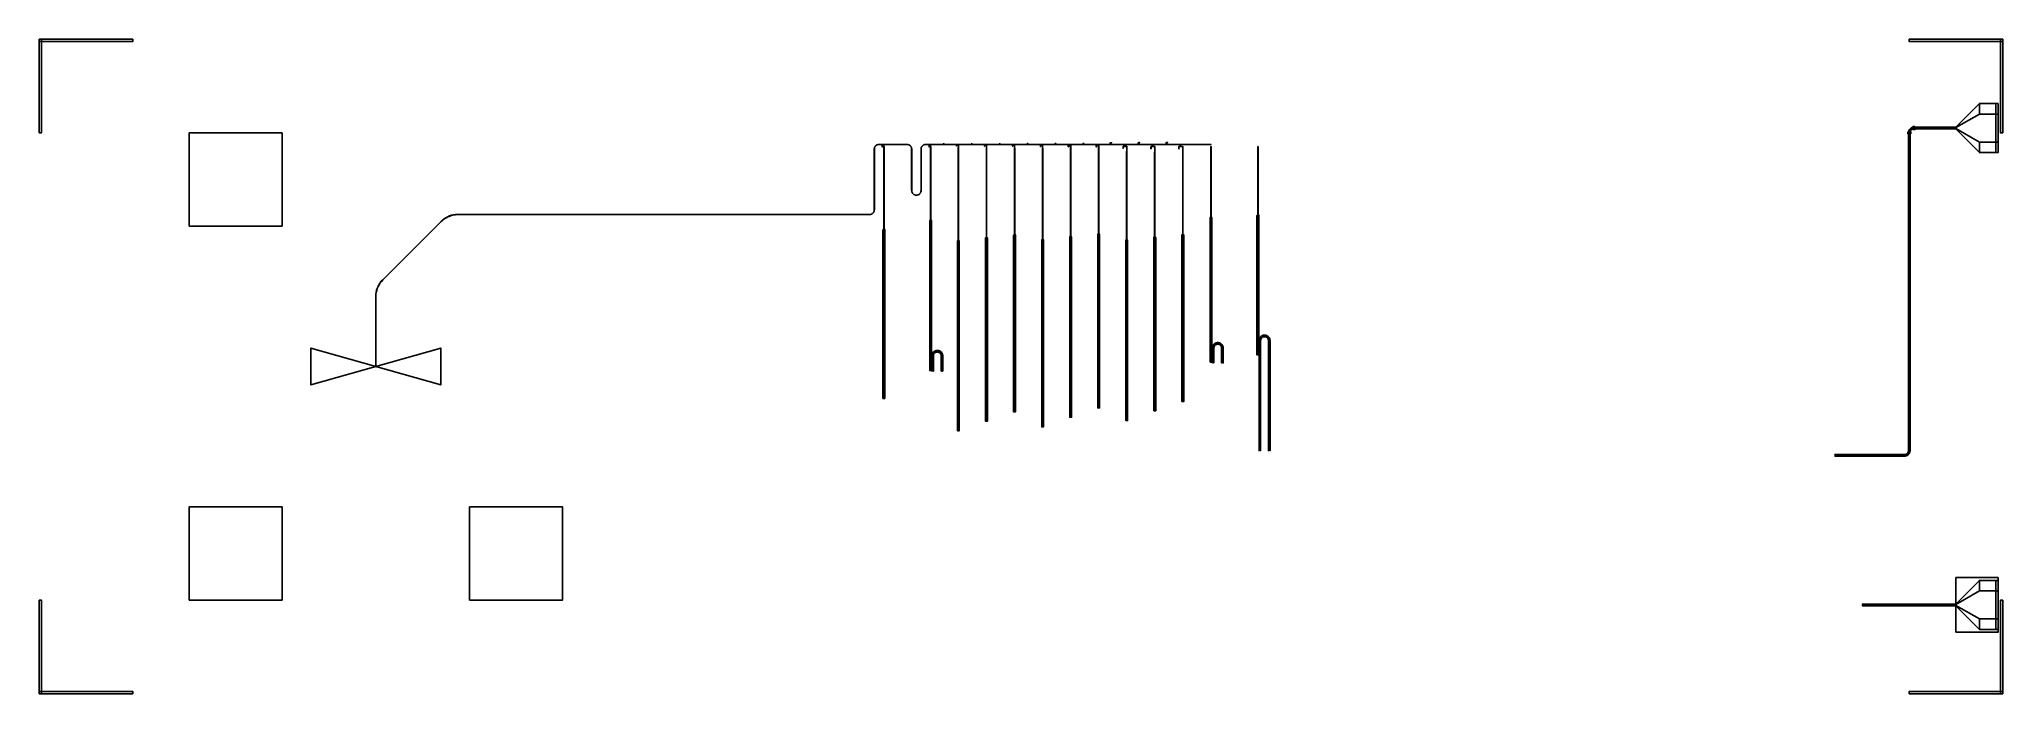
# Model space of a CAD drawing. Extents: x 0 to 42, y 0 to 14.
import ezdxf

# ---------------------------------------------------------------- set-up
doc = ezdxf.new("R2010")
doc.units = 0
doc.layers.add('MSgnd', color=3, linetype='CONTINUOUS')

msp = doc.modelspace()

# ---------------------------------------------------------------- linework, layer by layer
at = {"layer": 'MSgnd', "linetype": 'CONTINUOUS'}
for points in [[(0, 14), (0, 12), (0.05, 12), (0.05, 14), (0, 14)], [(0, 13.95), (2, 13.95), (2, 14), (0, 14), (0, 13.95)], [(42, 14), (40, 14), (40, 13.95), (42, 13.95), (42, 14)], [(41.95, 14), (41.95, 12), (42, 12), (42, 14), (41.95, 14)], [(41, 12.1096), (41, 12.1174), (41.5, 12.625), (41.5, 12.4), (41, 12.1096)], [(41.5, 12.4), (41.9, 12.4), (41.9, 12.625), (41.5, 12.625), (41.5, 12.4)], [(41.9, 12.625), (41.85, 12.625), (41.85, 11.575), (41.9, 11.575), (41.9, 12.625)], [(3.205, 10.005), (5.195, 10.005), (5.195, 11.995), (3.205, 11.995), (3.205, 10.005)], [(19.340178, 11.762267), (19.339838, 11.762252), (19.339501, 11.762208), (19.339169, 11.762134), (19.338845, 11.762032), (19.33853, 11.761901), (19.338228, 11.761744), (19.337941, 11.761561), (19.337672, 11.761354), (19.337421, 11.761124), (19.337191, 11.760874), (19.336984, 11.760604), (19.336801, 11.760317), (19.336644, 11.760015), (19.336514, 11.759701), (19.336411, 11.759376), (19.336338, 11.759044), (19.336293, 11.758707), (19.336278, 11.758367), (19.334678, 11.758367), (19.334699, 11.758846), (19.334762, 11.759322), (19.334866, 11.75979), (19.33501, 11.760248), (19.335194, 11.760691), (19.335415, 11.761117), (19.335673, 11.761521), (19.335965, 11.761902), (19.336289, 11.762256), (19.336643, 11.76258), (19.337024, 11.762872), (19.337428, 11.76313), (19.337854, 11.763351), (19.338297, 11.763535), (19.338755, 11.763679), (19.339223, 11.763783), (19.339699, 11.763846), (19.340178, 11.763867), (19.340178, 11.762267)], [(19.340178, 11.763867), (19.349341, 11.763867), (19.349341, 11.762267), (19.340178, 11.762267), (19.340178, 11.763867)], [(19.349341, 11.763867), (19.349541, 11.763867), (19.349541, 11.762267), (19.349341, 11.762267), (19.349341, 11.763867)], [(19.939564, 11.762737), (19.939225, 11.762722), (19.938887, 11.762677), (19.938555, 11.762604), (19.938231, 11.762501), (19.937916, 11.762371), (19.937614, 11.762214), (19.937327, 11.762031), (19.937058, 11.761824), (19.936807, 11.761594), (19.936577, 11.761343), (19.93637, 11.761074), (19.936187, 11.760787), (19.93603, 11.760485), (19.9359, 11.76017), (19.935797, 11.759846), (19.935724, 11.759514), (19.935679, 11.759176), (19.935664, 11.758837), (19.934064, 11.758837), (19.934085, 11.759316), (19.934148, 11.759792), (19.934252, 11.76026), (19.934396, 11.760718), (19.93458, 11.761161), (19.934801, 11.761587), (19.935059, 11.761991), (19.935351, 11.762372), (19.935675, 11.762726), (19.936029, 11.76305), (19.93641, 11.763342), (19.936814, 11.7636), (19.93724, 11.763821), (19.937683, 11.764005), (19.938141, 11.764149), (19.938609, 11.764253), (19.939085, 11.764316), (19.939564, 11.764337), (19.939564, 11.762737)], [(19.939564, 11.764337), (19.949001, 11.764337), (19.949001, 11.762737), (19.939564, 11.762737), (19.939564, 11.764337)], [(19.949001, 11.764337), (19.949201, 11.764337), (19.949201, 11.762737), (19.949001, 11.762737), (19.949001, 11.764337)], [(20.538661, 11.763654), (20.538321, 11.763639), (20.537984, 11.763594), (20.537652, 11.763521), (20.537327, 11.763418), (20.537013, 11.763288), (20.536711, 11.763131), (20.536424, 11.762948), (20.536154, 11.762741), (20.535903, 11.762511), (20.535673, 11.76226), (20.535466, 11.761991), (20.535283, 11.761704), (20.535126, 11.761402), (20.534996, 11.761087), (20.534894, 11.760763), (20.53482, 11.760431), (20.534776, 11.760093), (20.534761, 11.759754), (20.533161, 11.759754), (20.533182, 11.760233), (20.533245, 11.760709), (20.533348, 11.761177), (20.533493, 11.761635), (20.533676, 11.762078), (20.533898, 11.762504), (20.534156, 11.762908), (20.534448, 11.763289), (20.534772, 11.763643), (20.535126, 11.763967), (20.535506, 11.764259), (20.535911, 11.764517), (20.536337, 11.764738), (20.53678, 11.764922), (20.537237, 11.765066), (20.537706, 11.76517), (20.538182, 11.765233), (20.538661, 11.765254), (20.538661, 11.763654)], [(20.538661, 11.765254), (20.548632, 11.765254), (20.548632, 11.763654), (20.538661, 11.763654), (20.538661, 11.765254)], [(20.548632, 11.765254), (20.548832, 11.765254), (20.548832, 11.763654), (20.548632, 11.763654), (20.548632, 11.765254)], [(21.135098, 11.766905), (21.134758, 11.76689), (21.134421, 11.766845), (21.134089, 11.766772), (21.133764, 11.766669), (21.13345, 11.766539), (21.133148, 11.766382), (21.132861, 11.766199), (21.132591, 11.765992), (21.132341, 11.765762), (21.132111, 11.765512), (21.131904, 11.765242), (21.131721, 11.764955), (21.131564, 11.764653), (21.131433, 11.764339), (21.131331, 11.764014), (21.131257, 11.763682), (21.131213, 11.763345), (21.131198, 11.763005), (21.129598, 11.763005), (21.129619, 11.763484), (21.129682, 11.76396), (21.129786, 11.764428), (21.12993, 11.764886), (21.130114, 11.765329), (21.130335, 11.765755), (21.130593, 11.766159), (21.130885, 11.76654), (21.131209, 11.766894), (21.131563, 11.767218), (21.131944, 11.76751), (21.132348, 11.767768), (21.132774, 11.767989), (21.133217, 11.768173), (21.133675, 11.768317), (21.134143, 11.768421), (21.134619, 11.768484), (21.135098, 11.768505), (21.135098, 11.766905)], [(21.129598, 11.7574), (21.129598, 11.763005), (21.131198, 11.763005), (21.131198, 11.7574), (21.129598, 11.7574)], [(21.135098, 11.768505), (21.146963, 11.768505), (21.146963, 11.766905), (21.135098, 11.766905), (21.135098, 11.768505)], [(21.146963, 11.768505), (21.147163, 11.768505), (21.147163, 11.766905), (21.146963, 11.766905), (21.146963, 11.768505)], [(21.733591, 11.768246), (21.733251, 11.768231), (21.732914, 11.768187), (21.732581, 11.768113), (21.732257, 11.768011), (21.731943, 11.767881), (21.731641, 11.767724), (21.731354, 11.767541), (21.731084, 11.767334), (21.730833, 11.767104), (21.730603, 11.766853), (21.730396, 11.766583), (21.730213, 11.766296), (21.730056, 11.765994), (21.729926, 11.76568), (21.729824, 11.765356), (21.72975, 11.765023), (21.729706, 11.764686), (21.729691, 11.764346), (21.728091, 11.764346), (21.728112, 11.764826), (21.728174, 11.765301), (21.728278, 11.76577), (21.728422, 11.766227), (21.728606, 11.766671), (21.728828, 11.767096), (21.729085, 11.767501), (21.729378, 11.767882), (21.729702, 11.768235), (21.730055, 11.768559), (21.730436, 11.768852), (21.730841, 11.769109), (21.731266, 11.769331), (21.73171, 11.769515), (21.732167, 11.769659), (21.732636, 11.769763), (21.733111, 11.769825), (21.733591, 11.769846), (21.733591, 11.768246)], [(21.728091, 11.7574), (21.728091, 11.764346), (21.729691, 11.764346), (21.729691, 11.7574), (21.728091, 11.7574)], [(21.733591, 11.769846), (21.746237, 11.769846), (21.746237, 11.768246), (21.733591, 11.768246), (21.733591, 11.769846)], [(21.746237, 11.769846), (21.746437, 11.769846), (21.746437, 11.768246), (21.746237, 11.768246), (21.746237, 11.769846)], [(22.331952, 11.76977), (22.331612, 11.769755), (22.331275, 11.769711), (22.330943, 11.769637), (22.330618, 11.769535), (22.330304, 11.769405), (22.330002, 11.769248), (22.329715, 11.769065), (22.329445, 11.768858), (22.329194, 11.768628), (22.328964, 11.768377), (22.328757, 11.768107), (22.328574, 11.76782), (22.328417, 11.767518), (22.328287, 11.767204), (22.328185, 11.766879), (22.328111, 11.766547), (22.328067, 11.76621), (22.328052, 11.76587), (22.326452, 11.76587), (22.326473, 11.766349), (22.326536, 11.766825), (22.326639, 11.767294), (22.326784, 11.767751), (22.326967, 11.768194), (22.327189, 11.76862), (22.327447, 11.769025), (22.327739, 11.769405), (22.328063, 11.769759), (22.328417, 11.770083), (22.328797, 11.770375), (22.329202, 11.770633), (22.329628, 11.770855), (22.330071, 11.771038), (22.330528, 11.771183), (22.330997, 11.771287), (22.331473, 11.771349), (22.331952, 11.77137), (22.331952, 11.76977)], [(22.326452, 11.7574), (22.326452, 11.76587), (22.328052, 11.76587), (22.328052, 11.7574), (22.326452, 11.7574)], [(22.331952, 11.77137), (22.345485, 11.77137), (22.345485, 11.76977), (22.331952, 11.76977), (22.331952, 11.77137)], [(22.345485, 11.77137), (22.345685, 11.77137), (22.345685, 11.76977), (22.345485, 11.76977), (22.345485, 11.77137)], [(22.914854, 11.785499), (22.914514, 11.785484), (22.914176, 11.78544), (22.913844, 11.785366), (22.91352, 11.785264), (22.913205, 11.785134), (22.912904, 11.784977), (22.912617, 11.784794), (22.912347, 11.784587), (22.912096, 11.784357), (22.911866, 11.784106), (22.911659, 11.783836), (22.911476, 11.783549), (22.911319, 11.783247), (22.911189, 11.782933), (22.911087, 11.782609), (22.911013, 11.782276), (22.910968, 11.781939), (22.910954, 11.781599), (22.909354, 11.781599), (22.909375, 11.782078), (22.909437, 11.782554), (22.909541, 11.783023), (22.909685, 11.78348), (22.909869, 11.783924), (22.91009, 11.784349), (22.910348, 11.784754), (22.91064, 11.785134), (22.910965, 11.785488), (22.911318, 11.785812), (22.911699, 11.786104), (22.912104, 11.786362), (22.912529, 11.786584), (22.912973, 11.786767), (22.91343, 11.786912), (22.913899, 11.787016), (22.914374, 11.787078), (22.914854, 11.787099), (22.914854, 11.785499)], [(22.909354, 11.7574), (22.909354, 11.781599), (22.910954, 11.781599), (22.910954, 11.7574), (22.909354, 11.7574)], [(22.914854, 11.787099), (22.937548, 11.787099), (22.937548, 11.785499), (22.914854, 11.785499), (22.914854, 11.787099)], [(22.937548, 11.787099), (22.937748, 11.787099), (22.937748, 11.785499), (22.937548, 11.785499), (22.937548, 11.787099)], [(23.512357, 11.787162), (23.512017, 11.787147), (23.51168, 11.787102), (23.511347, 11.787029), (23.511023, 11.786926), (23.510709, 11.786796), (23.510407, 11.786639), (23.51012, 11.786456), (23.50985, 11.786249), (23.509599, 11.786019), (23.509369, 11.785768), (23.509162, 11.785498), (23.508979, 11.785212), (23.508822, 11.78491), (23.508692, 11.784595), (23.50859, 11.784271), (23.508516, 11.783939), (23.508472, 11.783601), (23.508457, 11.783262), (23.506857, 11.783262), (23.506878, 11.783741), (23.50694, 11.784217), (23.507044, 11.784685), (23.507188, 11.785143), (23.507372, 11.785586), (23.507594, 11.786012), (23.507851, 11.786416), (23.508143, 11.786797), (23.508468, 11.787151), (23.508821, 11.787475), (23.509202, 11.787767), (23.509607, 11.788025), (23.510032, 11.788246), (23.510476, 11.78843), (23.510933, 11.788574), (23.511402, 11.788678), (23.511877, 11.788741), (23.512357, 11.788762), (23.512357, 11.787162)], [(23.506857, 11.7574), (23.506857, 11.783262), (23.508457, 11.783262), (23.508457, 11.7574), (23.506857, 11.7574)], [(23.512357, 11.788762), (23.53602, 11.788762), (23.53602, 11.787162), (23.512357, 11.787162), (23.512357, 11.788762)], [(23.53602, 11.788762), (23.53622, 11.788762), (23.53622, 11.787162), (23.53602, 11.787162), (23.53602, 11.788762)], [(24.109479, 11.790399), (24.109139, 11.790384), (24.108801, 11.79034), (24.108469, 11.790266), (24.108145, 11.790164), (24.107831, 11.790033), (24.107529, 11.789876), (24.107242, 11.789694), (24.106972, 11.789486), (24.106721, 11.789257), (24.106491, 11.789006), (24.106284, 11.788736), (24.106101, 11.788449), (24.105944, 11.788147), (24.105814, 11.787833), (24.105712, 11.787508), (24.105638, 11.787176), (24.105594, 11.786839), (24.105579, 11.786499), (24.103979, 11.786499), (24.104, 11.786978), (24.104062, 11.787454), (24.104166, 11.787922), (24.10431, 11.78838), (24.104494, 11.788823), (24.104716, 11.789249), (24.104973, 11.789654), (24.105265, 11.790034), (24.10559, 11.790388), (24.105943, 11.790712), (24.106324, 11.791004), (24.106729, 11.791262), (24.107154, 11.791484), (24.107598, 11.791667), (24.108055, 11.791811), (24.108524, 11.791915), (24.108999, 11.791978), (24.109479, 11.791999), (24.109479, 11.790399)], [(24.103979, 11.7574), (24.103979, 11.786499), (24.105579, 11.786499), (24.105579, 11.7574), (24.103979, 11.7574)], [(24.109479, 11.791999), (24.135027, 11.791999), (24.135027, 11.790399), (24.109479, 11.790399), (24.109479, 11.791999)], [(24.135027, 11.791999), (24.135227, 11.791999), (24.135227, 11.790399), (24.135027, 11.790399), (24.135027, 11.791999)], [(39.9676, 12.02), (39.9676, 11.98), (40.0324, 11.98), (40.0324, 12.02), (39.9676, 12.02)], [(39.9904, 12), (39.990817, 12.009552), (39.992065, 12.019032), (39.994135, 12.028367), (39.99701, 12.037485), (40.000669, 12.046319), (40.005084, 12.0548), (40.010221, 12.062864), (40.016042, 12.07045), (40.022501, 12.077499), (40.02955, 12.083958), (40.037136, 12.089779), (40.0452, 12.094916), (40.053681, 12.099331), (40.062515, 12.10299), (40.071633, 12.105865), (40.080968, 12.107935), (40.090448, 12.109183), (40.1, 12.1096), (40.1, 12.1174), (40.089768, 12.116953), (40.079614, 12.115616), (40.069615, 12.1134), (40.059847, 12.11032), (40.050385, 12.106401), (40.0413, 12.101671), (40.032662, 12.096168), (40.024537, 12.089934), (40.016986, 12.083014), (40.010066, 12.075463), (40.003832, 12.067338), (39.998329, 12.0587), (39.993599, 12.049615), (39.98968, 12.040153), (39.9866, 12.030385), (39.984384, 12.020386), (39.983047, 12.010232), (39.9826, 12), (39.9904, 12)], [(39.9826, 12), (39.9826, 10), (39.9904, 10), (39.9904, 12), (39.9826, 12)], [(40.0135, 12), (40.013829, 12.007539), (40.014814, 12.015021), (40.016447, 12.022388), (40.018717, 12.029585), (40.021604, 12.036556), (40.025089, 12.04325), (40.029143, 12.049614), (40.033737, 12.055601), (40.038835, 12.061165), (40.044399, 12.066263), (40.050386, 12.070857), (40.05675, 12.074911), (40.063444, 12.078396), (40.070415, 12.081283), (40.077612, 12.083553), (40.084979, 12.085186), (40.092461, 12.086171), (40.1, 12.0865), (40.1, 12.1135), (40.090108, 12.113068), (40.080291, 12.111776), (40.070624, 12.109633), (40.061181, 12.106655), (40.052033, 12.102866), (40.04325, 12.098294), (40.034899, 12.092974), (40.027044, 12.086946), (40.019743, 12.080257), (40.013054, 12.072956), (40.007026, 12.065101), (40.001706, 12.05675), (39.997134, 12.047967), (39.993345, 12.038819), (39.990367, 12.029376), (39.988224, 12.019709), (39.986932, 12.009892), (39.9865, 12), (40.0135, 12)], [(40.0174, 12), (40.017714, 12.007199), (40.018655, 12.014343), (40.020215, 12.021378), (40.022381, 12.028251), (40.025139, 12.034908), (40.028466, 12.0413), (40.032338, 12.047377), (40.036725, 12.053094), (40.041593, 12.058407), (40.046906, 12.063275), (40.052623, 12.067662), (40.0587, 12.071534), (40.065092, 12.074861), (40.071749, 12.077619), (40.078622, 12.079785), (40.085657, 12.081345), (40.092801, 12.082286), (40.1, 12.0826), (40.1, 12.0904), (40.092121, 12.090056), (40.084302, 12.089027), (40.076603, 12.08732), (40.069081, 12.084948), (40.061795, 12.08193), (40.0548, 12.078289), (40.048149, 12.074051), (40.041892, 12.06925), (40.036078, 12.063922), (40.03075, 12.058108), (40.025949, 12.051851), (40.021711, 12.0452), (40.01807, 12.038205), (40.015052, 12.030919), (40.01268, 12.023397), (40.010973, 12.015698), (40.009944, 12.007879), (40.0096, 12), (40.0174, 12)], [(40.0096, 12), (40.0096, 10), (40.0174, 10), (40.0174, 12), (40.0096, 12)], [(40.12, 12.1324), (40.08, 12.1324), (40.08, 12.0676), (40.12, 12.0676), (40.12, 12.1324)], [(41, 12.1174), (40.1, 12.1174), (40.1, 12.1096), (41, 12.1096), (41, 12.1174)], [(41, 12.1135), (40.1, 12.1135), (40.1, 12.0865), (41, 12.0865), (41, 12.1135)], [(41, 12.0904), (40.1, 12.0904), (40.1, 12.0826), (41, 12.0826), (41, 12.0904)], [(41, 12.0904), (41, 12.0826), (41.5, 11.575), (41.5, 11.8), (41, 12.0904)], [(41.5, 11.575), (41.9, 11.575), (41.9, 11.8), (41.5, 11.8), (41.5, 11.575)], [(17.962, 11.7492), (17.953354, 11.748823), (17.944774, 11.747693), (17.936325, 11.74582), (17.928072, 11.743218), (17.920076, 11.739906), (17.9124, 11.73591), (17.905101, 11.73126), (17.898235, 11.725992), (17.891855, 11.720145), (17.886008, 11.713765), (17.88074, 11.706899), (17.87609, 11.6996), (17.872094, 11.691924), (17.868782, 11.683928), (17.86618, 11.675675), (17.864307, 11.667226), (17.863177, 11.658646), (17.8628, 11.65), (17.8612, 11.65), (17.861584, 11.658785), (17.862731, 11.667504), (17.864635, 11.676089), (17.867279, 11.684476), (17.870644, 11.6926), (17.874705, 11.7004), (17.879429, 11.707817), (17.884783, 11.714793), (17.890724, 11.721276), (17.897207, 11.727217), (17.904183, 11.732571), (17.9116, 11.737295), (17.9194, 11.741356), (17.927524, 11.744721), (17.935911, 11.747365), (17.944496, 11.749269), (17.953215, 11.750416), (17.962, 11.7508), (17.962, 11.7492)], [(17.8628, 10.35), (17.8628, 11.65), (17.8612, 11.65), (17.8612, 10.35), (17.8628, 10.35)], [(17.962, 11.7492), (18.062, 11.7492), (18.062, 11.7508), (17.962, 11.7508), (17.962, 11.7492)], [(18.0341, 11.7429), (18.034115, 11.74324), (18.034159, 11.743577), (18.034233, 11.743909), (18.034335, 11.744234), (18.034465, 11.744548), (18.034623, 11.74485), (18.034805, 11.745137), (18.035012, 11.745407), (18.035242, 11.745658), (18.035493, 11.745888), (18.035763, 11.746095), (18.03605, 11.746277), (18.036352, 11.746435), (18.036666, 11.746565), (18.036991, 11.746667), (18.037323, 11.746741), (18.03766, 11.746785), (18.038, 11.7468), (18.038, 11.7484), (18.037521, 11.748379), (18.037045, 11.748316), (18.036576, 11.748213), (18.036119, 11.748068), (18.035676, 11.747885), (18.03525, 11.747663), (18.034845, 11.747405), (18.034465, 11.747113), (18.034111, 11.746789), (18.033787, 11.746435), (18.033495, 11.746055), (18.033237, 11.74565), (18.033015, 11.745224), (18.032832, 11.744781), (18.032687, 11.744324), (18.032584, 11.743855), (18.032521, 11.743379), (18.0325, 11.7429), (18.0341, 11.7429)], [(18.0325, 11.7429), (18.0325, 11.7059), (18.0341, 11.7059), (18.0341, 11.7429), (18.0325, 11.7429)], [(18.0325, 11.7059), (18.0325, 11.6959), (18.0341, 11.6959), (18.0341, 11.7059), (18.0325, 11.7059)], [(18.062, 11.7484), (18.038, 11.7484), (18.038, 11.7468), (18.062, 11.7468), (18.062, 11.7484)], [(18.062, 11.7492), (18.562, 11.7492), (18.562, 11.7508), (18.062, 11.7508), (18.062, 11.7492)], [(18.0659, 11.7429), (18.065885, 11.74324), (18.065841, 11.743577), (18.065767, 11.743909), (18.065665, 11.744234), (18.065535, 11.744548), (18.065377, 11.74485), (18.065195, 11.745137), (18.064988, 11.745407), (18.064758, 11.745658), (18.064507, 11.745888), (18.064237, 11.746095), (18.06395, 11.746277), (18.063648, 11.746435), (18.063334, 11.746565), (18.063009, 11.746667), (18.062677, 11.746741), (18.06234, 11.746785), (18.062, 11.7468), (18.062, 11.7484), (18.062479, 11.748379), (18.062955, 11.748316), (18.063424, 11.748213), (18.063881, 11.748068), (18.064324, 11.747885), (18.06475, 11.747663), (18.065155, 11.747405), (18.065535, 11.747113), (18.065889, 11.746789), (18.066213, 11.746435), (18.066505, 11.746055), (18.066763, 11.74565), (18.066985, 11.745224), (18.067168, 11.744781), (18.067313, 11.744324), (18.067416, 11.743855), (18.067479, 11.743379), (18.0675, 11.7429), (18.0659, 11.7429)], [(18.0659, 11.7089), (18.0637, 11.7039), (18.0697, 11.7039), (18.0675, 11.7089), (18.0659, 11.7089)], [(18.0637, 11.7039), (18.0637, 11.6969), (18.0697, 11.6969), (18.0697, 11.7039), (18.0637, 11.7039)], [(18.0637, 11.6969), (18.0637, 9.944768), (18.0697, 9.944768), (18.0697, 11.6969), (18.0637, 11.6969)], [(18.0657, 11.7039), (18.0657, 11.6969), (18.0677, 11.6969), (18.0677, 11.7039), (18.0657, 11.7039)], [(18.0659, 11.7089), (18.0658, 11.7039), (18.0676, 11.7039), (18.0675, 11.7089), (18.0659, 11.7089)], [(18.0659, 11.7429), (18.0659, 11.7089), (18.0675, 11.7089), (18.0675, 11.7429), (18.0659, 11.7429)], [(18.6612, 11.65), (18.660823, 11.658646), (18.659693, 11.667226), (18.65782, 11.675675), (18.655218, 11.683928), (18.651906, 11.691924), (18.64791, 11.6996), (18.64326, 11.706899), (18.637992, 11.713765), (18.632145, 11.720145), (18.625765, 11.725992), (18.618899, 11.73126), (18.6116, 11.73591), (18.603924, 11.739906), (18.595928, 11.743218), (18.587675, 11.74582), (18.579226, 11.747693), (18.570646, 11.748823), (18.562, 11.7492), (18.562, 11.7508), (18.570785, 11.750416), (18.579504, 11.749269), (18.588089, 11.747365), (18.596476, 11.744721), (18.6046, 11.741356), (18.6124, 11.737295), (18.619817, 11.732571), (18.626793, 11.727217), (18.633276, 11.721276), (18.639217, 11.714793), (18.644571, 11.707817), (18.649295, 11.7004), (18.653356, 11.6926), (18.656721, 11.684476), (18.659365, 11.676089), (18.661269, 11.667504), (18.662416, 11.658785), (18.6628, 11.65), (18.6612, 11.65)], [(18.6612, 11.65), (18.6612, 10.764159), (18.6628, 10.764159), (18.6628, 11.65), (18.6612, 11.65)], [(18.962, 11.7492), (18.953354, 11.748823), (18.944774, 11.747693), (18.936325, 11.74582), (18.928072, 11.743218), (18.920076, 11.739906), (18.9124, 11.73591), (18.905101, 11.73126), (18.898235, 11.725992), (18.891855, 11.720145), (18.886008, 11.713765), (18.88074, 11.706899), (18.87609, 11.6996), (18.872094, 11.691924), (18.868782, 11.683928), (18.86618, 11.675675), (18.864307, 11.667226), (18.863177, 11.658646), (18.8628, 11.65), (18.8612, 11.65), (18.861584, 11.658785), (18.862731, 11.667504), (18.864635, 11.676089), (18.867279, 11.684476), (18.870644, 11.6926), (18.874705, 11.7004), (18.879429, 11.707817), (18.884783, 11.714793), (18.890724, 11.721276), (18.897207, 11.727217), (18.904183, 11.732571), (18.9116, 11.737295), (18.9194, 11.741356), (18.927524, 11.744721), (18.935911, 11.747365), (18.944496, 11.749269), (18.953215, 11.750416), (18.962, 11.7508), (18.962, 11.7492)], [(18.8628, 10.764159), (18.8628, 11.65), (18.8612, 11.65), (18.8612, 10.764159), (18.8628, 10.764159)], [(18.962, 11.7492), (19.062, 11.7492), (19.062, 11.7508), (18.962, 11.7508), (18.962, 11.7492)], [(19.0341, 11.7429), (19.034115, 11.74324), (19.034159, 11.743577), (19.034233, 11.743909), (19.034335, 11.744234), (19.034465, 11.744548), (19.034623, 11.74485), (19.034805, 11.745137), (19.035012, 11.745407), (19.035242, 11.745658), (19.035493, 11.745888), (19.035763, 11.746095), (19.03605, 11.746277), (19.036352, 11.746435), (19.036666, 11.746565), (19.036991, 11.746667), (19.037323, 11.746741), (19.03766, 11.746785), (19.038, 11.7468), (19.038, 11.7484), (19.037521, 11.748379), (19.037045, 11.748316), (19.036576, 11.748213), (19.036119, 11.748068), (19.035676, 11.747885), (19.03525, 11.747663), (19.034845, 11.747405), (19.034465, 11.747113), (19.034111, 11.746789), (19.033787, 11.746435), (19.033495, 11.746055), (19.033237, 11.74565), (19.033015, 11.745224), (19.032832, 11.744781), (19.032687, 11.744324), (19.032584, 11.743855), (19.032521, 11.743379), (19.0325, 11.7429), (19.0341, 11.7429)], [(19.0325, 11.7429), (19.0325, 11.7059), (19.0341, 11.7059), (19.0341, 11.7429), (19.0325, 11.7429)], [(19.0325, 11.7059), (19.0325, 11.6959), (19.0341, 11.6959), (19.0341, 11.7059), (19.0325, 11.7059)], [(19.062, 11.7484), (19.038, 11.7484), (19.038, 11.7468), (19.062, 11.7468), (19.062, 11.7484)], [(19.062, 11.7492), (19.662, 11.7492), (19.662, 11.7508), (19.062, 11.7508), (19.062, 11.7492)], [(19.0659, 11.7429), (19.065885, 11.74324), (19.065841, 11.743577), (19.065767, 11.743909), (19.065665, 11.744234), (19.065535, 11.744548), (19.065377, 11.74485), (19.065195, 11.745137), (19.064988, 11.745407), (19.064758, 11.745658), (19.064507, 11.745888), (19.064237, 11.746095), (19.06395, 11.746277), (19.063648, 11.746435), (19.063334, 11.746565), (19.063009, 11.746667), (19.062677, 11.746741), (19.06234, 11.746785), (19.062, 11.7468), (19.062, 11.7484), (19.062479, 11.748379), (19.062955, 11.748316), (19.063424, 11.748213), (19.063881, 11.748068), (19.064324, 11.747885), (19.06475, 11.747663), (19.065155, 11.747405), (19.065535, 11.747113), (19.065889, 11.746789), (19.066213, 11.746435), (19.066505, 11.746055), (19.066763, 11.74565), (19.066985, 11.745224), (19.067168, 11.744781), (19.067313, 11.744324), (19.067416, 11.743855), (19.067479, 11.743379), (19.0675, 11.7429), (19.0659, 11.7429)], [(19.0659, 11.7089), (19.0637, 11.7039), (19.0697, 11.7039), (19.0675, 11.7089), (19.0659, 11.7089)], [(19.0637, 11.7039), (19.0637, 11.6969), (19.0697, 11.6969), (19.0697, 11.7039), (19.0637, 11.7039)], [(19.0637, 11.6969), (19.0637, 10.140095), (19.0697, 10.140095), (19.0697, 11.6969), (19.0637, 11.6969)], [(19.0657, 11.7039), (19.0657, 11.6969), (19.0677, 11.6969), (19.0677, 11.7039), (19.0657, 11.7039)], [(19.0659, 11.7089), (19.0658, 11.7039), (19.0676, 11.7039), (19.0675, 11.7089), (19.0659, 11.7089)], [(19.0659, 11.7429), (19.0659, 11.7089), (19.0675, 11.7089), (19.0675, 11.7429), (19.0659, 11.7429)], [(19.334678, 11.7574), (19.334678, 11.758367), (19.336278, 11.758367), (19.336278, 11.7574), (19.334678, 11.7574)], [(19.336278, 11.7574), (19.336293, 11.75706), (19.336338, 11.756723), (19.336411, 11.756391), (19.336514, 11.756066), (19.336644, 11.755752), (19.336801, 11.75545), (19.336984, 11.755163), (19.337191, 11.754893), (19.337421, 11.754642), (19.337672, 11.754412), (19.337941, 11.754205), (19.338228, 11.754023), (19.33853, 11.753865), (19.338845, 11.753735), (19.339169, 11.753633), (19.339501, 11.753559), (19.339838, 11.753515), (19.340178, 11.7535), (19.340178, 11.7519), (19.339699, 11.751921), (19.339223, 11.751984), (19.338755, 11.752087), (19.338297, 11.752232), (19.337854, 11.752415), (19.337428, 11.752637), (19.337024, 11.752895), (19.336643, 11.753187), (19.336289, 11.753511), (19.335965, 11.753865), (19.335673, 11.754245), (19.335415, 11.75465), (19.335194, 11.755076), (19.33501, 11.755519), (19.334866, 11.755976), (19.334762, 11.756445), (19.334699, 11.756921), (19.334678, 11.7574), (19.336278, 11.7574)], [(19.349341, 11.7519), (19.340178, 11.7519), (19.340178, 11.7535), (19.349341, 11.7535), (19.349341, 11.7519)], [(19.349341, 11.7535), (19.349541, 11.7535), (19.349541, 11.7519), (19.349341, 11.7519), (19.349341, 11.7535)], [(19.623512, 11.729348), (19.623527, 11.729688), (19.623572, 11.730026), (19.623645, 11.730358), (19.623747, 11.730682), (19.623878, 11.730997), (19.624035, 11.731298), (19.624218, 11.731585), (19.624425, 11.731855), (19.624655, 11.732106), (19.624905, 11.732336), (19.625175, 11.732543), (19.625462, 11.732726), (19.625764, 11.732883), (19.626078, 11.733013), (19.626403, 11.733116), (19.626735, 11.733189), (19.627072, 11.733234), (19.627412, 11.733248), (19.627412, 11.734848), (19.626933, 11.734828), (19.626457, 11.734765), (19.625989, 11.734661), (19.625531, 11.734517), (19.625088, 11.734333), (19.624662, 11.734112), (19.624258, 11.733854), (19.623877, 11.733562), (19.623523, 11.733238), (19.623199, 11.732884), (19.622907, 11.732503), (19.622649, 11.732098), (19.622428, 11.731673), (19.622244, 11.73123), (19.6221, 11.730772), (19.621996, 11.730304), (19.621933, 11.729828), (19.621912, 11.729348), (19.623512, 11.729348)], [(19.621912, 11.729348), (19.621912, 11.724202), (19.623512, 11.724202), (19.623512, 11.729348), (19.621912, 11.729348)], [(19.621912, 11.724202), (19.621912, 11.714202), (19.623512, 11.714202), (19.623512, 11.724202), (19.621912, 11.724202)], [(19.649341, 11.734848), (19.627412, 11.734848), (19.627412, 11.733248), (19.649341, 11.733248), (19.649341, 11.734848)], [(19.636171, 11.7426), (19.636186, 11.74294), (19.63623, 11.743277), (19.636304, 11.743609), (19.636406, 11.743934), (19.636536, 11.744248), (19.636693, 11.74455), (19.636876, 11.744837), (19.637083, 11.745107), (19.637313, 11.745358), (19.637564, 11.745588), (19.637834, 11.745795), (19.638121, 11.745977), (19.638423, 11.746135), (19.638737, 11.746265), (19.639061, 11.746367), (19.639394, 11.746441), (19.639731, 11.746485), (19.640071, 11.7465), (19.640071, 11.7481), (19.639591, 11.748079), (19.639116, 11.748016), (19.638647, 11.747913), (19.63819, 11.747768), (19.637746, 11.747585), (19.637321, 11.747363), (19.636916, 11.747105), (19.636535, 11.746813), (19.636182, 11.746489), (19.635858, 11.746135), (19.635565, 11.745755), (19.635308, 11.74535), (19.635086, 11.744924), (19.634902, 11.744481), (19.634758, 11.744024), (19.634654, 11.743555), (19.634592, 11.743079), (19.634571, 11.7426), (19.636171, 11.7426)], [(19.634571, 11.7426), (19.634571, 11.741448), (19.636171, 11.741448), (19.636171, 11.7426), (19.634571, 11.7426)], [(19.640071, 11.737548), (19.639731, 11.737563), (19.639394, 11.737608), (19.639061, 11.737681), (19.638737, 11.737784), (19.638423, 11.737914), (19.638121, 11.738071), (19.637834, 11.738254), (19.637564, 11.738461), (19.637313, 11.738691), (19.637083, 11.738942), (19.636876, 11.739212), (19.636693, 11.739498), (19.636536, 11.7398), (19.636406, 11.740115), (19.636304, 11.740439), (19.63623, 11.740771), (19.636186, 11.741109), (19.636171, 11.741448), (19.634571, 11.741448), (19.634592, 11.740969), (19.634654, 11.740493), (19.634758, 11.740025), (19.634902, 11.739567), (19.635086, 11.739124), (19.635308, 11.738698), (19.635565, 11.738294), (19.635858, 11.737913), (19.636182, 11.737559), (19.636535, 11.737235), (19.636916, 11.736943), (19.637321, 11.736685), (19.637746, 11.736464), (19.63819, 11.73628), (19.638647, 11.736136), (19.639116, 11.736032), (19.639591, 11.735969), (19.640071, 11.735948), (19.640071, 11.737548)], [(19.649341, 11.7481), (19.640071, 11.7481), (19.640071, 11.7465), (19.649341, 11.7465), (19.649341, 11.7481)], [(19.640071, 11.735948), (19.649341, 11.735948), (19.649341, 11.737548), (19.640071, 11.737548), (19.640071, 11.735948)], [(19.649341, 11.7465), (19.649541, 11.7465), (19.649541, 11.7481), (19.649341, 11.7481), (19.649341, 11.7465)], [(19.649341, 11.735948), (19.649541, 11.735948), (19.649541, 11.737548), (19.649341, 11.737548), (19.649341, 11.735948)], [(19.649341, 11.733248), (19.6573, 11.733248), (19.6573, 11.734848), (19.649341, 11.734848), (19.649341, 11.733248)], [(19.6612, 11.729348), (19.661185, 11.729688), (19.661141, 11.730026), (19.661067, 11.730358), (19.660965, 11.730682), (19.660835, 11.730997), (19.660677, 11.731298), (19.660495, 11.731585), (19.660288, 11.731855), (19.660058, 11.732106), (19.659807, 11.732336), (19.659537, 11.732543), (19.65925, 11.732726), (19.658948, 11.732883), (19.658634, 11.733013), (19.658309, 11.733116), (19.657977, 11.733189), (19.65764, 11.733234), (19.6573, 11.733248), (19.6573, 11.734848), (19.657779, 11.734828), (19.658255, 11.734765), (19.658724, 11.734661), (19.659181, 11.734517), (19.659624, 11.734333), (19.66005, 11.734112), (19.660455, 11.733854), (19.660835, 11.733562), (19.661189, 11.733238), (19.661513, 11.732884), (19.661805, 11.732503), (19.662063, 11.732098), (19.662285, 11.731673), (19.662468, 11.73123), (19.662613, 11.730772), (19.662716, 11.730304), (19.662779, 11.729828), (19.6628, 11.729348), (19.6612, 11.729348)], [(19.6612, 11.690693), (19.659, 11.685693), (19.665, 11.685693), (19.6628, 11.690693), (19.6612, 11.690693)], [(19.659, 11.685693), (19.659, 11.678693), (19.665, 11.678693), (19.665, 11.685693), (19.659, 11.685693)], [(19.659, 11.678693), (19.659, 9.705286), (19.665, 9.705286), (19.665, 11.678693), (19.659, 11.678693)], [(19.661, 11.685693), (19.661, 11.678693), (19.663, 11.678693), (19.663, 11.685693), (19.661, 11.685693)], [(19.6612, 11.690693), (19.6611, 11.685693), (19.6629, 11.685693), (19.6628, 11.690693), (19.6612, 11.690693)], [(19.6612, 11.729348), (19.6612, 11.690693), (19.6628, 11.690693), (19.6628, 11.729348), (19.6612, 11.729348)], [(19.662, 11.7492), (20.262, 11.7492), (20.262, 11.7508), (19.662, 11.7508), (19.662, 11.7492)], [(19.934064, 11.7574), (19.934064, 11.758837), (19.935664, 11.758837), (19.935664, 11.7574), (19.934064, 11.7574)], [(19.935664, 11.7574), (19.935679, 11.75706), (19.935724, 11.756723), (19.935797, 11.756391), (19.9359, 11.756066), (19.93603, 11.755752), (19.936187, 11.75545), (19.93637, 11.755163), (19.936577, 11.754893), (19.936807, 11.754642), (19.937058, 11.754412), (19.937327, 11.754205), (19.937614, 11.754023), (19.937916, 11.753865), (19.938231, 11.753735), (19.938555, 11.753633), (19.938887, 11.753559), (19.939225, 11.753515), (19.939564, 11.7535), (19.939564, 11.7519), (19.939085, 11.751921), (19.938609, 11.751984), (19.938141, 11.752087), (19.937683, 11.752232), (19.93724, 11.752415), (19.936814, 11.752637), (19.93641, 11.752895), (19.936029, 11.753187), (19.935675, 11.753511), (19.935351, 11.753865), (19.935059, 11.754245), (19.934801, 11.75465), (19.93458, 11.755076), (19.934396, 11.755519), (19.934252, 11.755976), (19.934148, 11.756445), (19.934085, 11.756921), (19.934064, 11.7574), (19.935664, 11.7574)], [(19.949001, 11.7519), (19.939564, 11.7519), (19.939564, 11.7535), (19.949001, 11.7535), (19.949001, 11.7519)], [(19.949001, 11.7535), (19.949201, 11.7535), (19.949201, 11.7519), (19.949001, 11.7519), (19.949001, 11.7535)], [(20.222435, 11.728668), (20.22245, 11.729008), (20.222494, 11.729345), (20.222568, 11.729677), (20.22267, 11.730002), (20.222801, 11.730316), (20.222958, 11.730618), (20.22314, 11.730905), (20.223348, 11.731175), (20.223577, 11.731426), (20.223828, 11.731655), (20.224098, 11.731862), (20.224385, 11.732045), (20.224687, 11.732202), (20.225001, 11.732333), (20.225326, 11.732435), (20.225658, 11.732509), (20.225995, 11.732553), (20.226335, 11.732568), (20.226335, 11.734168), (20.225856, 11.734147), (20.22538, 11.734084), (20.224912, 11.73398), (20.224454, 11.733836), (20.224011, 11.733652), (20.223585, 11.733431), (20.22318, 11.733173), (20.2228, 11.732881), (20.222446, 11.732557), (20.222122, 11.732203), (20.22183, 11.731822), (20.221572, 11.731418), (20.22135, 11.730992), (20.221167, 11.730549), (20.221023, 11.730091), (20.220919, 11.729623), (20.220856, 11.729147), (20.220835, 11.728668), (20.222435, 11.728668)], [(20.220835, 11.728668), (20.220835, 11.722785), (20.222435, 11.722785), (20.222435, 11.728668), (20.220835, 11.728668)], [(20.220835, 11.722785), (20.220835, 11.712785), (20.222435, 11.712785), (20.222435, 11.722785), (20.220835, 11.722785)], [(20.249001, 11.734168), (20.226335, 11.734168), (20.226335, 11.732568), (20.249001, 11.732568), (20.249001, 11.734168)], [(20.235434, 11.7426), (20.235449, 11.74294), (20.235493, 11.743277), (20.235567, 11.743609), (20.235669, 11.743934), (20.235799, 11.744248), (20.235956, 11.74455), (20.236139, 11.744837), (20.236346, 11.745107), (20.236576, 11.745358), (20.236827, 11.745588), (20.237097, 11.745795), (20.237384, 11.745977), (20.237686, 11.746135), (20.238, 11.746265), (20.238325, 11.746367), (20.238657, 11.746441), (20.238994, 11.746485), (20.239334, 11.7465), (20.239334, 11.7481), (20.238855, 11.748079), (20.238379, 11.748016), (20.23791, 11.747913), (20.237453, 11.747768), (20.23701, 11.747585), (20.236584, 11.747363), (20.236179, 11.747105), (20.235799, 11.746813), (20.235445, 11.746489), (20.235121, 11.746135), (20.234829, 11.745755), (20.234571, 11.74535), (20.234349, 11.744924), (20.234166, 11.744481), (20.234021, 11.744024), (20.233918, 11.743555), (20.233855, 11.743079), (20.233834, 11.7426), (20.235434, 11.7426)], [(20.233834, 11.7426), (20.233834, 11.740768), (20.235434, 11.740768), (20.235434, 11.7426), (20.233834, 11.7426)], [(20.239334, 11.736868), (20.238994, 11.736883), (20.238657, 11.736927), (20.238325, 11.737001), (20.238, 11.737103), (20.237686, 11.737233), (20.237384, 11.73739), (20.237097, 11.737573), (20.236827, 11.73778), (20.236576, 11.73801), (20.236346, 11.738261), (20.236139, 11.738531), (20.235956, 11.738818), (20.235799, 11.73912), (20.235669, 11.739434), (20.235567, 11.739758), (20.235493, 11.740091), (20.235449, 11.740428), (20.235434, 11.740768), (20.233834, 11.740768), (20.233855, 11.740288), (20.233918, 11.739813), (20.234021, 11.739344), (20.234166, 11.738887), (20.234349, 11.738443), (20.234571, 11.738018), (20.234829, 11.737613), (20.235121, 11.737232), (20.235445, 11.736879), (20.235799, 11.736555), (20.236179, 11.736262), (20.236584, 11.736005), (20.23701, 11.735783), (20.237453, 11.735599), (20.23791, 11.735455), (20.238379, 11.735351), (20.238855, 11.735289), (20.239334, 11.735268), (20.239334, 11.736868)], [(20.249001, 11.7481), (20.239334, 11.7481), (20.239334, 11.7465), (20.249001, 11.7465), (20.249001, 11.7481)], [(20.239334, 11.735268), (20.249001, 11.735268), (20.249001, 11.736868), (20.239334, 11.736868), (20.239334, 11.735268)], [(20.249001, 11.7465), (20.249201, 11.7465), (20.249201, 11.7481), (20.249001, 11.7481), (20.249001, 11.7465)], [(20.249001, 11.735268), (20.249201, 11.735268), (20.249201, 11.736868), (20.249001, 11.736868), (20.249001, 11.735268)], [(20.249001, 11.732568), (20.2573, 11.732568), (20.2573, 11.734168), (20.249001, 11.734168), (20.249001, 11.732568)], [(20.2612, 11.728668), (20.261185, 11.729008), (20.261141, 11.729345), (20.261067, 11.729677), (20.260965, 11.730002), (20.260835, 11.730316), (20.260677, 11.730618), (20.260495, 11.730905), (20.260288, 11.731175), (20.260058, 11.731426), (20.259807, 11.731655), (20.259537, 11.731862), (20.25925, 11.732045), (20.258948, 11.732202), (20.258634, 11.732333), (20.258309, 11.732435), (20.257977, 11.732509), (20.25764, 11.732553), (20.2573, 11.732568), (20.2573, 11.734168), (20.257779, 11.734147), (20.258255, 11.734084), (20.258724, 11.73398), (20.259181, 11.733836), (20.259624, 11.733652), (20.26005, 11.733431), (20.260455, 11.733173), (20.260835, 11.732881), (20.261189, 11.732557), (20.261513, 11.732203), (20.261805, 11.731822), (20.262063, 11.731418), (20.262285, 11.730992), (20.262468, 11.730549), (20.262613, 11.730091), (20.262716, 11.729623), (20.262779, 11.729147), (20.2628, 11.728668), (20.2612, 11.728668)], [(20.2612, 11.688142), (20.259, 11.683142), (20.265, 11.683142), (20.2628, 11.688142), (20.2612, 11.688142)], [(20.259, 11.683142), (20.259, 11.676142), (20.265, 11.676142), (20.265, 11.683142), (20.259, 11.683142)], [(20.259, 11.676142), (20.259, 9.770476), (20.265, 9.770476), (20.265, 11.676142), (20.259, 11.676142)], [(20.261, 11.683142), (20.261, 11.676142), (20.263, 11.676142), (20.263, 11.683142), (20.261, 11.683142)], [(20.2612, 11.688142), (20.2611, 11.683142), (20.2629, 11.683142), (20.2628, 11.688142), (20.2612, 11.688142)], [(20.2612, 11.728668), (20.2612, 11.688142), (20.2628, 11.688142), (20.2628, 11.728668), (20.2612, 11.728668)], [(20.262, 11.7492), (20.862, 11.7492), (20.862, 11.7508), (20.262, 11.7508), (20.262, 11.7492)], [(20.533161, 11.7574), (20.533161, 11.759754), (20.534761, 11.759754), (20.534761, 11.7574), (20.533161, 11.7574)], [(20.534761, 11.7574), (20.534776, 11.75706), (20.53482, 11.756723), (20.534894, 11.756391), (20.534996, 11.756066), (20.535126, 11.755752), (20.535283, 11.75545), (20.535466, 11.755163), (20.535673, 11.754893), (20.535903, 11.754642), (20.536154, 11.754412), (20.536424, 11.754205), (20.536711, 11.754023), (20.537013, 11.753865), (20.537327, 11.753735), (20.537652, 11.753633), (20.537984, 11.753559), (20.538321, 11.753515), (20.538661, 11.7535), (20.538661, 11.7519), (20.538182, 11.751921), (20.537706, 11.751984), (20.537237, 11.752087), (20.53678, 11.752232), (20.536337, 11.752415), (20.535911, 11.752637), (20.535506, 11.752895), (20.535126, 11.753187), (20.534772, 11.753511), (20.534448, 11.753865), (20.534156, 11.754245), (20.533898, 11.75465), (20.533676, 11.755076), (20.533493, 11.755519), (20.533348, 11.755976), (20.533245, 11.756445), (20.533182, 11.756921), (20.533161, 11.7574), (20.534761, 11.7574)], [(20.548632, 11.7519), (20.538661, 11.7519), (20.538661, 11.7535), (20.548632, 11.7535), (20.548632, 11.7519)], [(20.548632, 11.7535), (20.548832, 11.7535), (20.548832, 11.7519), (20.548632, 11.7519), (20.548632, 11.7535)], [(20.821266, 11.727929), (20.821281, 11.728269), (20.821325, 11.728606), (20.821399, 11.728938), (20.821501, 11.729263), (20.821631, 11.729577), (20.821789, 11.729879), (20.821971, 11.730166), (20.822178, 11.730436), (20.822408, 11.730687), (20.822659, 11.730917), (20.822929, 11.731124), (20.823216, 11.731306), (20.823518, 11.731464), (20.823832, 11.731594), (20.824157, 11.731696), (20.824489, 11.73177), (20.824826, 11.731814), (20.825166, 11.731829), (20.825166, 11.733429), (20.824687, 11.733408), (20.824211, 11.733345), (20.823743, 11.733242), (20.823285, 11.733097), (20.822842, 11.732914), (20.822416, 11.732692), (20.822011, 11.732434), (20.821631, 11.732142), (20.821277, 11.731818), (20.820953, 11.731464), (20.820661, 11.731084), (20.820403, 11.730679), (20.820181, 11.730253), (20.819998, 11.72981), (20.819853, 11.729352), (20.81975, 11.728884), (20.819687, 11.728408), (20.819666, 11.727929), (20.821266, 11.727929)], [(20.819666, 11.727929), (20.819666, 11.721246), (20.821266, 11.721246), (20.821266, 11.727929), (20.819666, 11.727929)], [(20.819666, 11.721246), (20.819666, 11.711246), (20.821266, 11.711246), (20.821266, 11.721246), (20.819666, 11.721246)], [(20.848632, 11.733429), (20.825166, 11.733429), (20.825166, 11.731829), (20.848632, 11.731829), (20.848632, 11.733429)], [(20.834634, 11.7426), (20.834649, 11.74294), (20.834694, 11.743277), (20.834767, 11.743609), (20.834869, 11.743934), (20.835, 11.744248), (20.835157, 11.74455), (20.83534, 11.744837), (20.835547, 11.745107), (20.835777, 11.745358), (20.836027, 11.745588), (20.836297, 11.745795), (20.836584, 11.745977), (20.836886, 11.746135), (20.8372, 11.746265), (20.837525, 11.746367), (20.837857, 11.746441), (20.838194, 11.746485), (20.838534, 11.7465), (20.838534, 11.7481), (20.838055, 11.748079), (20.837579, 11.748016), (20.837111, 11.747913), (20.836653, 11.747768), (20.83621, 11.747585), (20.835784, 11.747363), (20.83538, 11.747105), (20.834999, 11.746813), (20.834645, 11.746489), (20.834321, 11.746135), (20.834029, 11.745755), (20.833771, 11.74535), (20.83355, 11.744924), (20.833366, 11.744481), (20.833222, 11.744024), (20.833118, 11.743555), (20.833055, 11.743079), (20.833034, 11.7426), (20.834634, 11.7426)], [(20.833034, 11.7426), (20.833034, 11.740029), (20.834634, 11.740029), (20.834634, 11.7426), (20.833034, 11.7426)], [(20.838534, 11.736129), (20.838194, 11.736144), (20.837857, 11.736188), (20.837525, 11.736262), (20.8372, 11.736364), (20.836886, 11.736494), (20.836584, 11.736651), (20.836297, 11.736834), (20.836027, 11.737041), (20.835777, 11.737271), (20.835547, 11.737522), (20.83534, 11.737792), (20.835157, 11.738079), (20.835, 11.738381), (20.834869, 11.738695), (20.834767, 11.73902), (20.834694, 11.739352), (20.834649, 11.739689), (20.834634, 11.740029), (20.833034, 11.740029), (20.833055, 11.73955), (20.833118, 11.739074), (20.833222, 11.738605), (20.833366, 11.738148), (20.83355, 11.737705), (20.833771, 11.737279), (20.834029, 11.736874), (20.834321, 11.736494), (20.834645, 11.73614), (20.834999, 11.735816), (20.83538, 11.735524), (20.835784, 11.735266), (20.83621, 11.735044), (20.836653, 11.734861), (20.837111, 11.734716), (20.837579, 11.734613), (20.838055, 11.73455), (20.838534, 11.734529), (20.838534, 11.736129)], [(20.848632, 11.7481), (20.838534, 11.7481), (20.838534, 11.7465), (20.848632, 11.7465), (20.848632, 11.7481)], [(20.838534, 11.734529), (20.848632, 11.734529), (20.848632, 11.736129), (20.838534, 11.736129), (20.838534, 11.734529)], [(20.848632, 11.7465), (20.848832, 11.7465), (20.848832, 11.7481), (20.848632, 11.7481), (20.848632, 11.7465)], [(20.848632, 11.734529), (20.848832, 11.734529), (20.848832, 11.736129), (20.848632, 11.736129), (20.848632, 11.734529)], [(20.848632, 11.731829), (20.8573, 11.731829), (20.8573, 11.733429), (20.848632, 11.733429), (20.848632, 11.731829)], [(20.8612, 11.727929), (20.861185, 11.728269), (20.861141, 11.728606), (20.861067, 11.728938), (20.860965, 11.729263), (20.860835, 11.729577), (20.860677, 11.729879), (20.860495, 11.730166), (20.860288, 11.730436), (20.860058, 11.730687), (20.859807, 11.730917), (20.859537, 11.731124), (20.85925, 11.731306), (20.858948, 11.731464), (20.858634, 11.731594), (20.858309, 11.731696), (20.857977, 11.73177), (20.85764, 11.731814), (20.8573, 11.731829), (20.8573, 11.733429), (20.857779, 11.733408), (20.858255, 11.733345), (20.858724, 11.733242), (20.859181, 11.733097), (20.859624, 11.732914), (20.86005, 11.732692), (20.860455, 11.732434), (20.860835, 11.732142), (20.861189, 11.731818), (20.861513, 11.731464), (20.861805, 11.731084), (20.862063, 11.730679), (20.862285, 11.730253), (20.862468, 11.72981), (20.862613, 11.729352), (20.862716, 11.728884), (20.862779, 11.728408), (20.8628, 11.727929), (20.8612, 11.727929)], [(20.8612, 11.685374), (20.859, 11.680374), (20.865, 11.680374), (20.8628, 11.685374), (20.8612, 11.685374)], [(20.859, 11.680374), (20.859, 11.673374), (20.865, 11.673374), (20.865, 11.680374), (20.859, 11.680374)], [(20.859, 11.673374), (20.859, 9.833417), (20.865, 9.833417), (20.865, 11.673374), (20.859, 11.673374)], [(20.861, 11.680374), (20.861, 11.673374), (20.863, 11.673374), (20.863, 11.680374), (20.861, 11.680374)], [(20.8612, 11.685374), (20.8611, 11.680374), (20.8629, 11.680374), (20.8628, 11.685374), (20.8612, 11.685374)], [(20.8612, 11.727929), (20.8612, 11.685374), (20.8628, 11.685374), (20.8628, 11.727929), (20.8612, 11.727929)], [(20.862, 11.7492), (21.462, 11.7492), (21.462, 11.7508), (20.862, 11.7508), (20.862, 11.7492)], [(21.131198, 11.7574), (21.131213, 11.75706), (21.131257, 11.756723), (21.131331, 11.756391), (21.131433, 11.756066), (21.131564, 11.755752), (21.131721, 11.75545), (21.131904, 11.755163), (21.132111, 11.754893), (21.132341, 11.754642), (21.132591, 11.754412), (21.132861, 11.754205), (21.133148, 11.754023), (21.13345, 11.753865), (21.133764, 11.753735), (21.134089, 11.753633), (21.134421, 11.753559), (21.134758, 11.753515), (21.135098, 11.7535), (21.135098, 11.7519), (21.134619, 11.751921), (21.134143, 11.751984), (21.133675, 11.752087), (21.133217, 11.752232), (21.132774, 11.752415), (21.132348, 11.752637), (21.131944, 11.752895), (21.131563, 11.753187), (21.131209, 11.753511), (21.130885, 11.753865), (21.130593, 11.754245), (21.130335, 11.75465), (21.130114, 11.755076), (21.12993, 11.755519), (21.129786, 11.755976), (21.129682, 11.756445), (21.129619, 11.756921), (21.129598, 11.7574), (21.131198, 11.7574)], [(21.146963, 11.7519), (21.135098, 11.7519), (21.135098, 11.7535), (21.146963, 11.7535), (21.146963, 11.7519)], [(21.146963, 11.7535), (21.147163, 11.7535), (21.147163, 11.7519), (21.146963, 11.7519), (21.146963, 11.7535)], [(21.415983, 11.724591), (21.415998, 11.724931), (21.416043, 11.725268), (21.416116, 11.7256), (21.416219, 11.725925), (21.416349, 11.726239), (21.416506, 11.726541), (21.416689, 11.726828), (21.416896, 11.727098), (21.417126, 11.727348), (21.417377, 11.727578), (21.417646, 11.727785), (21.417933, 11.727968), (21.418235, 11.728125), (21.41855, 11.728256), (21.418874, 11.728358), (21.419206, 11.728431), (21.419544, 11.728476), (21.419883, 11.728491), (21.419883, 11.730091), (21.419404, 11.73007), (21.418928, 11.730007), (21.41846, 11.729903), (21.418002, 11.729759), (21.417559, 11.729575), (21.417133, 11.729354), (21.416729, 11.729096), (21.416348, 11.728804), (21.415994, 11.72848), (21.41567, 11.728126), (21.415378, 11.727745), (21.41512, 11.727341), (21.414899, 11.726915), (21.414715, 11.726472), (21.414571, 11.726014), (21.414467, 11.725546), (21.414404, 11.72507), (21.414383, 11.724591), (21.415983, 11.724591)], [(21.414383, 11.724591), (21.414383, 11.714294), (21.415983, 11.714294), (21.415983, 11.724591), (21.414383, 11.724591)], [(21.414383, 11.714294), (21.414383, 11.704294), (21.415983, 11.704294), (21.415983, 11.714294), (21.414383, 11.714294)], [(21.446963, 11.730091), (21.419883, 11.730091), (21.419883, 11.728491), (21.446963, 11.728491), (21.446963, 11.730091)], [(21.431021, 11.7426), (21.431036, 11.74294), (21.43108, 11.743277), (21.431154, 11.743609), (21.431256, 11.743934), (21.431386, 11.744248), (21.431543, 11.74455), (21.431726, 11.744837), (21.431933, 11.745107), (21.432163, 11.745358), (21.432414, 11.745588), (21.432684, 11.745795), (21.432971, 11.745977), (21.433273, 11.746135), (21.433587, 11.746265), (21.433911, 11.746367), (21.434244, 11.746441), (21.434581, 11.746485), (21.434921, 11.7465), (21.434921, 11.7481), (21.434441, 11.748079), (21.433966, 11.748016), (21.433497, 11.747913), (21.43304, 11.747768), (21.432596, 11.747585), (21.432171, 11.747363), (21.431766, 11.747105), (21.431385, 11.746813), (21.431032, 11.746489), (21.430708, 11.746135), (21.430415, 11.745755), (21.430158, 11.74535), (21.429936, 11.744924), (21.429752, 11.744481), (21.429608, 11.744024), (21.429504, 11.743555), (21.429442, 11.743079), (21.429421, 11.7426), (21.431021, 11.7426)], [(21.429421, 11.7426), (21.429421, 11.736691), (21.431021, 11.736691), (21.431021, 11.7426), (21.429421, 11.7426)], [(21.434921, 11.732791), (21.434581, 11.732806), (21.434244, 11.73285), (21.433911, 11.732924), (21.433587, 11.733026), (21.433273, 11.733156), (21.432971, 11.733313), (21.432684, 11.733496), (21.432414, 11.733703), (21.432163, 11.733933), (21.431933, 11.734184), (21.431726, 11.734454), (21.431543, 11.734741), (21.431386, 11.735042), (21.431256, 11.735357), (21.431154, 11.735681), (21.43108, 11.736013), (21.431036, 11.736351), (21.431021, 11.736691), (21.429421, 11.736691), (21.429442, 11.736211), (21.429504, 11.735736), (21.429608, 11.735267), (21.429752, 11.73481), (21.429936, 11.734366), (21.430158, 11.733941), (21.430415, 11.733536), (21.430708, 11.733155), (21.431032, 11.732802), (21.431385, 11.732477), (21.431766, 11.732185), (21.432171, 11.731928), (21.432596, 11.731706), (21.43304, 11.731522), (21.433497, 11.731378), (21.433966, 11.731274), (21.434441, 11.731212), (21.434921, 11.731191), (21.434921, 11.732791)], [(21.446963, 11.7481), (21.434921, 11.7481), (21.434921, 11.7465), (21.446963, 11.7465), (21.446963, 11.7481)], [(21.434921, 11.731191), (21.446963, 11.731191), (21.446963, 11.732791), (21.434921, 11.732791), (21.434921, 11.731191)], [(21.446963, 11.7465), (21.447163, 11.7465), (21.447163, 11.7481), (21.446963, 11.7481), (21.446963, 11.7465)], [(21.446963, 11.731191), (21.447163, 11.731191), (21.447163, 11.732791), (21.446963, 11.732791), (21.446963, 11.731191)], [(21.446963, 11.728491), (21.4573, 11.728491), (21.4573, 11.730091), (21.446963, 11.730091), (21.446963, 11.728491)], [(21.4612, 11.724591), (21.461185, 11.724931), (21.461141, 11.725268), (21.461067, 11.7256), (21.460965, 11.725925), (21.460835, 11.726239), (21.460677, 11.726541), (21.460495, 11.726828), (21.460288, 11.727098), (21.460058, 11.727348), (21.459807, 11.727578), (21.459537, 11.727785), (21.45925, 11.727968), (21.458948, 11.728125), (21.458634, 11.728256), (21.458309, 11.728358), (21.457977, 11.728431), (21.45764, 11.728476), (21.4573, 11.728491), (21.4573, 11.730091), (21.457779, 11.73007), (21.458255, 11.730007), (21.458724, 11.729903), (21.459181, 11.729759), (21.459624, 11.729575), (21.46005, 11.729354), (21.460455, 11.729096), (21.460835, 11.728804), (21.461189, 11.72848), (21.461513, 11.728126), (21.461805, 11.727745), (21.462063, 11.727341), (21.462285, 11.726915), (21.462468, 11.726472), (21.462613, 11.726014), (21.462716, 11.725546), (21.462779, 11.72507), (21.4628, 11.724591), (21.4612, 11.724591)], [(21.4612, 11.672864), (21.459, 11.667864), (21.465, 11.667864), (21.4628, 11.672864), (21.4612, 11.672864)], [(21.459, 11.667864), (21.459, 11.660864), (21.465, 11.660864), (21.465, 11.667864), (21.459, 11.667864)], [(21.459, 11.660864), (21.459, 9.721153), (21.465, 9.721153), (21.465, 11.660864), (21.459, 11.660864)], [(21.461, 11.667864), (21.461, 11.660864), (21.463, 11.660864), (21.463, 11.667864), (21.461, 11.667864)], [(21.4612, 11.672864), (21.4611, 11.667864), (21.4629, 11.667864), (21.4628, 11.672864), (21.4612, 11.672864)], [(21.4612, 11.724591), (21.4612, 11.672864), (21.4628, 11.672864), (21.4628, 11.724591), (21.4612, 11.724591)], [(21.462, 11.7492), (22.062, 11.7492), (22.062, 11.7508), (21.462, 11.7508), (21.462, 11.7492)], [(21.729691, 11.7574), (21.729706, 11.75706), (21.72975, 11.756723), (21.729824, 11.756391), (21.729926, 11.756066), (21.730056, 11.755752), (21.730213, 11.75545), (21.730396, 11.755163), (21.730603, 11.754893), (21.730833, 11.754642), (21.731084, 11.754412), (21.731354, 11.754205), (21.731641, 11.754023), (21.731943, 11.753865), (21.732257, 11.753735), (21.732581, 11.753633), (21.732914, 11.753559), (21.733251, 11.753515), (21.733591, 11.7535), (21.733591, 11.7519), (21.733111, 11.751921), (21.732636, 11.751984), (21.732167, 11.752087), (21.73171, 11.752232), (21.731266, 11.752415), (21.730841, 11.752637), (21.730436, 11.752895), (21.730055, 11.753187), (21.729702, 11.753511), (21.729378, 11.753865), (21.729085, 11.754245), (21.728828, 11.75465), (21.728606, 11.755076), (21.728422, 11.755519), (21.728278, 11.755976), (21.728174, 11.756445), (21.728112, 11.756921), (21.728091, 11.7574), (21.729691, 11.7574)], [(21.746237, 11.7519), (21.733591, 11.7519), (21.733591, 11.7535), (21.746237, 11.7535), (21.746237, 11.7519)], [(21.746237, 11.7535), (21.746437, 11.7535), (21.746437, 11.7519), (21.746237, 11.7519), (21.746237, 11.7535)], [(22.013685, 11.723139), (22.0137, 11.723478), (22.013745, 11.723816), (22.013818, 11.724148), (22.013921, 11.724472), (22.014051, 11.724787), (22.014208, 11.725089), (22.014391, 11.725376), (22.014598, 11.725645), (22.014828, 11.725896), (22.015079, 11.726126), (22.015349, 11.726333), (22.015635, 11.726516), (22.015937, 11.726673), (22.016252, 11.726803), (22.016576, 11.726906), (22.016908, 11.726979), (22.017246, 11.727024), (22.017585, 11.727039), (22.017585, 11.728639), (22.017106, 11.728618), (22.01663, 11.728555), (22.016162, 11.728451), (22.015704, 11.728307), (22.015261, 11.728123), (22.014835, 11.727902), (22.014431, 11.727644), (22.01405, 11.727352), (22.013696, 11.727028), (22.013372, 11.726674), (22.01308, 11.726293), (22.012822, 11.725889), (22.012601, 11.725463), (22.012417, 11.72502), (22.012273, 11.724562), (22.012169, 11.724094), (22.012106, 11.723618), (22.012085, 11.723139), (22.013685, 11.723139)], [(22.012085, 11.723139), (22.012085, 11.71127), (22.013685, 11.71127), (22.013685, 11.723139), (22.012085, 11.723139)], [(22.012085, 11.71127), (22.012085, 11.70127), (22.013685, 11.70127), (22.013685, 11.71127), (22.012085, 11.71127)], [(22.046237, 11.728639), (22.017585, 11.728639), (22.017585, 11.727039), (22.046237, 11.727039), (22.046237, 11.728639)], [(22.029449, 11.7426), (22.029464, 11.74294), (22.029508, 11.743277), (22.029582, 11.743609), (22.029684, 11.743934), (22.029814, 11.744248), (22.029971, 11.74455), (22.030154, 11.744837), (22.030361, 11.745107), (22.030591, 11.745358), (22.030842, 11.745588), (22.031112, 11.745795), (22.031399, 11.745977), (22.031701, 11.746135), (22.032015, 11.746265), (22.03234, 11.746367), (22.032672, 11.746441), (22.033009, 11.746485), (22.033349, 11.7465), (22.033349, 11.7481), (22.03287, 11.748079), (22.032394, 11.748016), (22.031925, 11.747913), (22.031468, 11.747768), (22.031025, 11.747585), (22.030599, 11.747363), (22.030194, 11.747105), (22.029814, 11.746813), (22.02946, 11.746489), (22.029136, 11.746135), (22.028844, 11.745755), (22.028586, 11.74535), (22.028364, 11.744924), (22.028181, 11.744481), (22.028036, 11.744024), (22.027933, 11.743555), (22.02787, 11.743079), (22.027849, 11.7426), (22.029449, 11.7426)], [(22.027849, 11.7426), (22.027849, 11.735239), (22.029449, 11.735239), (22.029449, 11.7426), (22.027849, 11.7426)], [(22.033349, 11.731339), (22.033009, 11.731353), (22.032672, 11.731398), (22.03234, 11.731471), (22.032015, 11.731574), (22.031701, 11.731704), (22.031399, 11.731861), (22.031112, 11.732044), (22.030842, 11.732251), (22.030591, 11.732481), (22.030361, 11.732732), (22.030154, 11.733002), (22.029971, 11.733289), (22.029814, 11.73359), (22.029684, 11.733905), (22.029582, 11.734229), (22.029508, 11.734561), (22.029464, 11.734899), (22.029449, 11.735239), (22.027849, 11.735239), (22.02787, 11.734759), (22.027933, 11.734284), (22.028036, 11.733815), (22.028181, 11.733357), (22.028364, 11.732914), (22.028586, 11.732489), (22.028844, 11.732084), (22.029136, 11.731703), (22.02946, 11.731349), (22.029814, 11.731025), (22.030194, 11.730733), (22.030599, 11.730475), (22.031025, 11.730254), (22.031468, 11.73007), (22.031925, 11.729926), (22.032394, 11.729822), (22.03287, 11.729759), (22.033349, 11.729739), (22.033349, 11.731339)], [(22.046237, 11.7481), (22.033349, 11.7481), (22.033349, 11.7465), (22.046237, 11.7465), (22.046237, 11.7481)], [(22.033349, 11.729739), (22.046237, 11.729739), (22.046237, 11.731339), (22.033349, 11.731339), (22.033349, 11.729739)], [(22.046237, 11.7465), (22.046437, 11.7465), (22.046437, 11.7481), (22.046237, 11.7481), (22.046237, 11.7465)], [(22.046237, 11.729739), (22.046437, 11.729739), (22.046437, 11.731339), (22.046237, 11.731339), (22.046237, 11.729739)], [(22.046237, 11.727039), (22.0573, 11.727039), (22.0573, 11.728639), (22.046237, 11.728639), (22.046237, 11.727039)], [(22.0612, 11.723139), (22.061185, 11.723478), (22.061141, 11.723816), (22.061067, 11.724148), (22.060965, 11.724472), (22.060835, 11.724787), (22.060677, 11.725089), (22.060495, 11.725376), (22.060288, 11.725645), (22.060058, 11.725896), (22.059807, 11.726126), (22.059537, 11.726333), (22.05925, 11.726516), (22.058948, 11.726673), (22.058634, 11.726803), (22.058309, 11.726906), (22.057977, 11.726979), (22.05764, 11.727024), (22.0573, 11.727039), (22.0573, 11.728639), (22.057779, 11.728618), (22.058255, 11.728555), (22.058724, 11.728451), (22.059181, 11.728307), (22.059624, 11.728123), (22.06005, 11.727902), (22.060455, 11.727644), (22.060835, 11.727352), (22.061189, 11.727028), (22.061513, 11.726674), (22.061805, 11.726293), (22.062063, 11.725889), (22.062285, 11.725463), (22.062468, 11.72502), (22.062613, 11.724562), (22.062716, 11.724094), (22.062779, 11.723618), (22.0628, 11.723139), (22.0612, 11.723139)], [(22.0612, 11.667422), (22.059, 11.662422), (22.065, 11.662422), (22.0628, 11.667422), (22.0612, 11.667422)], [(22.059, 11.662422), (22.059, 11.655422), (22.065, 11.655422), (22.065, 11.662422), (22.059, 11.662422)], [(22.059, 11.655422), (22.059, 9.78457), (22.065, 9.78457), (22.065, 11.655422), (22.059, 11.655422)], [(22.061, 11.662422), (22.061, 11.655422), (22.063, 11.655422), (22.063, 11.662422), (22.061, 11.662422)], [(22.0612, 11.667422), (22.0611, 11.662422), (22.0629, 11.662422), (22.0628, 11.667422), (22.0612, 11.667422)], [(22.0612, 11.723139), (22.0612, 11.667422), (22.0628, 11.667422), (22.0628, 11.723139), (22.0612, 11.723139)], [(22.062, 11.7492), (22.662, 11.7492), (22.662, 11.7508), (22.062, 11.7508), (22.062, 11.7492)], [(22.328052, 11.7574), (22.328067, 11.75706), (22.328111, 11.756723), (22.328185, 11.756391), (22.328287, 11.756066), (22.328417, 11.755752), (22.328574, 11.75545), (22.328757, 11.755163), (22.328964, 11.754893), (22.329194, 11.754642), (22.329445, 11.754412), (22.329715, 11.754205), (22.330002, 11.754023), (22.330304, 11.753865), (22.330618, 11.753735), (22.330943, 11.753633), (22.331275, 11.753559), (22.331612, 11.753515), (22.331952, 11.7535), (22.331952, 11.7519), (22.331473, 11.751921), (22.330997, 11.751984), (22.330528, 11.752087), (22.330071, 11.752232), (22.329628, 11.752415), (22.329202, 11.752637), (22.328797, 11.752895), (22.328417, 11.753187), (22.328063, 11.753511), (22.327739, 11.753865), (22.327447, 11.754245), (22.327189, 11.75465), (22.326967, 11.755076), (22.326784, 11.755519), (22.326639, 11.755976), (22.326536, 11.756445), (22.326473, 11.756921), (22.326452, 11.7574), (22.328052, 11.7574)], [(22.345485, 11.7519), (22.331952, 11.7519), (22.331952, 11.7535), (22.345485, 11.7535), (22.345485, 11.7519)], [(22.345485, 11.7535), (22.345685, 11.7535), (22.345685, 11.7519), (22.345485, 11.7519), (22.345485, 11.7535)], [(22.611308, 11.721636), (22.611323, 11.721976), (22.611367, 11.722313), (22.611441, 11.722645), (22.611543, 11.72297), (22.611673, 11.723284), (22.61183, 11.723586), (22.612013, 11.723873), (22.61222, 11.724143), (22.61245, 11.724394), (22.612701, 11.724624), (22.612971, 11.724831), (22.613258, 11.725014), (22.61356, 11.725171), (22.613874, 11.725301), (22.614198, 11.725403), (22.614531, 11.725477), (22.614868, 11.725521), (22.615208, 11.725536), (22.615208, 11.727136), (22.614729, 11.727115), (22.614253, 11.727053), (22.613784, 11.726949), (22.613327, 11.726804), (22.612883, 11.726621), (22.612458, 11.726399), (22.612053, 11.726141), (22.611673, 11.725849), (22.611319, 11.725525), (22.610995, 11.725171), (22.610703, 11.724791), (22.610445, 11.724386), (22.610223, 11.72396), (22.61004, 11.723517), (22.609895, 11.72306), (22.609791, 11.722591), (22.609729, 11.722115), (22.609708, 11.721636), (22.611308, 11.721636)], [(22.609708, 11.721636), (22.609708, 11.708141), (22.611308, 11.708141), (22.611308, 11.721636), (22.609708, 11.721636)], [(22.609708, 11.708141), (22.609708, 11.698141), (22.611308, 11.698141), (22.611308, 11.708141), (22.609708, 11.708141)], [(22.645485, 11.727136), (22.615208, 11.727136), (22.615208, 11.725536), (22.645485, 11.725536), (22.645485, 11.727136)], [(22.627823, 11.7426), (22.627837, 11.74294), (22.627882, 11.743277), (22.627955, 11.743609), (22.628058, 11.743934), (22.628188, 11.744248), (22.628345, 11.74455), (22.628528, 11.744837), (22.628735, 11.745107), (22.628965, 11.745358), (22.629216, 11.745588), (22.629486, 11.745795), (22.629773, 11.745977), (22.630074, 11.746135), (22.630389, 11.746265), (22.630713, 11.746367), (22.631045, 11.746441), (22.631383, 11.746485), (22.631723, 11.7465), (22.631723, 11.7481), (22.631243, 11.748079), (22.630768, 11.748016), (22.630299, 11.747913), (22.629841, 11.747768), (22.629398, 11.747585), (22.628973, 11.747363), (22.628568, 11.747105), (22.628187, 11.746813), (22.627833, 11.746489), (22.627509, 11.746135), (22.627217, 11.745755), (22.626959, 11.74535), (22.626738, 11.744924), (22.626554, 11.744481), (22.62641, 11.744024), (22.626306, 11.743555), (22.626244, 11.743079), (22.626223, 11.7426), (22.627823, 11.7426)], [(22.626223, 11.7426), (22.626223, 11.733736), (22.627823, 11.733736), (22.627823, 11.7426), (22.626223, 11.7426)], [(22.631723, 11.729836), (22.631383, 11.729851), (22.631045, 11.729895), (22.630713, 11.729969), (22.630389, 11.730071), (22.630074, 11.730201), (22.629773, 11.730359), (22.629486, 11.730541), (22.629216, 11.730748), (22.628965, 11.730978), (22.628735, 11.731229), (22.628528, 11.731499), (22.628345, 11.731786), (22.628188, 11.732088), (22.628058, 11.732402), (22.627955, 11.732727), (22.627882, 11.733059), (22.627837, 11.733396), (22.627823, 11.733736), (22.626223, 11.733736), (22.626244, 11.733257), (22.626306, 11.732781), (22.62641, 11.732313), (22.626554, 11.731855), (22.626738, 11.731412), (22.626959, 11.730986), (22.627217, 11.730581), (22.627509, 11.730201), (22.627833, 11.729847), (22.628187, 11.729523), (22.628568, 11.729231), (22.628973, 11.728973), (22.629398, 11.728751), (22.629841, 11.728568), (22.630299, 11.728423), (22.630768, 11.72832), (22.631243, 11.728257), (22.631723, 11.728236), (22.631723, 11.729836)], [(22.645485, 11.7481), (22.631723, 11.7481), (22.631723, 11.7465), (22.645485, 11.7465), (22.645485, 11.7481)], [(22.631723, 11.728236), (22.645485, 11.728236), (22.645485, 11.729836), (22.631723, 11.729836), (22.631723, 11.728236)], [(22.645485, 11.7465), (22.645685, 11.7465), (22.645685, 11.7481), (22.645485, 11.7481), (22.645485, 11.7465)], [(22.645485, 11.728236), (22.645685, 11.728236), (22.645685, 11.729836), (22.645485, 11.729836), (22.645485, 11.728236)], [(22.645485, 11.725536), (22.6573, 11.725536), (22.6573, 11.727136), (22.645485, 11.727136), (22.645485, 11.725536)], [(22.6612, 11.721636), (22.661185, 11.721976), (22.661141, 11.722313), (22.661067, 11.722645), (22.660965, 11.72297), (22.660835, 11.723284), (22.660677, 11.723586), (22.660495, 11.723873), (22.660288, 11.724143), (22.660058, 11.724394), (22.659807, 11.724624), (22.659537, 11.724831), (22.65925, 11.725014), (22.658948, 11.725171), (22.658634, 11.725301), (22.658309, 11.725403), (22.657977, 11.725477), (22.65764, 11.725521), (22.6573, 11.725536), (22.6573, 11.727136), (22.657779, 11.727115), (22.658255, 11.727053), (22.658724, 11.726949), (22.659181, 11.726804), (22.659624, 11.726621), (22.66005, 11.726399), (22.660455, 11.726141), (22.660835, 11.725849), (22.661189, 11.725525), (22.661513, 11.725171), (22.661805, 11.724791), (22.662063, 11.724386), (22.662285, 11.72396), (22.662468, 11.723517), (22.662613, 11.72306), (22.662716, 11.722591), (22.662779, 11.722115), (22.6628, 11.721636), (22.6612, 11.721636)], [(22.6612, 11.661792), (22.659, 11.656792), (22.665, 11.656792), (22.6628, 11.661792), (22.6612, 11.661792)], [(22.659, 11.656792), (22.659, 11.649792), (22.665, 11.649792), (22.665, 11.656792), (22.659, 11.656792)], [(22.659, 11.649792), (22.659, 9.845772), (22.665, 9.845772), (22.665, 11.649792), (22.659, 11.649792)], [(22.661, 11.656792), (22.661, 11.649792), (22.663, 11.649792), (22.663, 11.656792), (22.661, 11.656792)], [(22.6612, 11.661792), (22.6611, 11.656792), (22.6629, 11.656792), (22.6628, 11.661792), (22.6612, 11.661792)], [(22.6612, 11.721636), (22.6612, 11.661792), (22.6628, 11.661792), (22.6628, 11.721636), (22.6612, 11.721636)], [(22.662, 11.7492), (23.262, 11.7492), (23.262, 11.7508), (22.662, 11.7508), (22.662, 11.7492)], [(22.910954, 11.7574), (22.910968, 11.75706), (22.911013, 11.756723), (22.911087, 11.756391), (22.911189, 11.756066), (22.911319, 11.755752), (22.911476, 11.75545), (22.911659, 11.755163), (22.911866, 11.754893), (22.912096, 11.754642), (22.912347, 11.754412), (22.912617, 11.754205), (22.912904, 11.754023), (22.913205, 11.753865), (22.91352, 11.753735), (22.913844, 11.753633), (22.914176, 11.753559), (22.914514, 11.753515), (22.914854, 11.7535), (22.914854, 11.7519), (22.914374, 11.751921), (22.913899, 11.751984), (22.91343, 11.752087), (22.912973, 11.752232), (22.912529, 11.752415), (22.912104, 11.752637), (22.911699, 11.752895), (22.911318, 11.753187), (22.910965, 11.753511), (22.91064, 11.753865), (22.910348, 11.754245), (22.91009, 11.75465), (22.909869, 11.755076), (22.909685, 11.755519), (22.909541, 11.755976), (22.909437, 11.756445), (22.909375, 11.756921), (22.909354, 11.7574), (22.910954, 11.7574)], [(22.937548, 11.7519), (22.914854, 11.7519), (22.914854, 11.7535), (22.937548, 11.7535), (22.937548, 11.7519)], [(22.937548, 11.7535), (22.937748, 11.7535), (22.937748, 11.7519), (22.937548, 11.7519), (22.937548, 11.7535)], [(23.186188, 11.705762), (23.186203, 11.706102), (23.186247, 11.706439), (23.186321, 11.706771), (23.186423, 11.707096), (23.186553, 11.70741), (23.18671, 11.707712), (23.186893, 11.707999), (23.1871, 11.708269), (23.18733, 11.70852), (23.187581, 11.708749), (23.187851, 11.708956), (23.188138, 11.709139), (23.18844, 11.709296), (23.188754, 11.709427), (23.189078, 11.709529), (23.189411, 11.709603), (23.189748, 11.709647), (23.190088, 11.709662), (23.190088, 11.711262), (23.189608, 11.711241), (23.189133, 11.711178), (23.188664, 11.711074), (23.188207, 11.71093), (23.187763, 11.710746), (23.187338, 11.710525), (23.186933, 11.710267), (23.186552, 11.709975), (23.186199, 11.709651), (23.185875, 11.709297), (23.185582, 11.708916), (23.185325, 11.708512), (23.185103, 11.708086), (23.184919, 11.707643), (23.184775, 11.707185), (23.184671, 11.706717), (23.184609, 11.706241), (23.184588, 11.705762), (23.186188, 11.705762)], [(23.184588, 11.705762), (23.184588, 11.675084), (23.186188, 11.675084), (23.186188, 11.705762), (23.184588, 11.705762)], [(23.184588, 11.675084), (23.184588, 11.665084), (23.186188, 11.665084), (23.186188, 11.675084), (23.184588, 11.675084)], [(23.237548, 11.711262), (23.190088, 11.711262), (23.190088, 11.709662), (23.237548, 11.709662), (23.237548, 11.711262)], [(23.21064, 11.7426), (23.210654, 11.74294), (23.210699, 11.743277), (23.210773, 11.743609), (23.210875, 11.743934), (23.211005, 11.744248), (23.211162, 11.74455), (23.211345, 11.744837), (23.211552, 11.745107), (23.211782, 11.745358), (23.212033, 11.745588), (23.212303, 11.745795), (23.21259, 11.745977), (23.212891, 11.746135), (23.213206, 11.746265), (23.21353, 11.746367), (23.213862, 11.746441), (23.2142, 11.746485), (23.21454, 11.7465), (23.21454, 11.7481), (23.21406, 11.748079), (23.213585, 11.748016), (23.213116, 11.747913), (23.212659, 11.747768), (23.212215, 11.747585), (23.21179, 11.747363), (23.211385, 11.747105), (23.211004, 11.746813), (23.210651, 11.746489), (23.210326, 11.746135), (23.210034, 11.745755), (23.209776, 11.74535), (23.209555, 11.744924), (23.209371, 11.744481), (23.209227, 11.744024), (23.209123, 11.743555), (23.209061, 11.743079), (23.20904, 11.7426), (23.21064, 11.7426)], [(23.20904, 11.7426), (23.20904, 11.717862), (23.21064, 11.717862), (23.21064, 11.7426), (23.20904, 11.7426)], [(23.21454, 11.713962), (23.2142, 11.713977), (23.213862, 11.714021), (23.21353, 11.714095), (23.213206, 11.714197), (23.212891, 11.714327), (23.21259, 11.714484), (23.212303, 11.714667), (23.212033, 11.714874), (23.211782, 11.715104), (23.211552, 11.715355), (23.211345, 11.715625), (23.211162, 11.715912), (23.211005, 11.716214), (23.210875, 11.716528), (23.210773, 11.716852), (23.210699, 11.717185), (23.210654, 11.717522), (23.21064, 11.717862), (23.20904, 11.717862), (23.209061, 11.717382), (23.209123, 11.716907), (23.209227, 11.716438), (23.209371, 11.715981), (23.209555, 11.715537), (23.209776, 11.715112), (23.210034, 11.714707), (23.210326, 11.714326), (23.210651, 11.713973), (23.211004, 11.713649), (23.211385, 11.713356), (23.21179, 11.713099), (23.212215, 11.712877), (23.212659, 11.712693), (23.213116, 11.712549), (23.213585, 11.712445), (23.21406, 11.712383), (23.21454, 11.712362), (23.21454, 11.713962)], [(23.237548, 11.7481), (23.21454, 11.7481), (23.21454, 11.7465), (23.237548, 11.7465), (23.237548, 11.7481)], [(23.21454, 11.712362), (23.237548, 11.712362), (23.237548, 11.713962), (23.21454, 11.713962), (23.21454, 11.712362)], [(23.237548, 11.7465), (23.237748, 11.7465), (23.237748, 11.7481), (23.237548, 11.7481), (23.237548, 11.7465)], [(23.237548, 11.712362), (23.237748, 11.712362), (23.237748, 11.713962), (23.237548, 11.713962), (23.237548, 11.712362)], [(23.237548, 11.709662), (23.2573, 11.709662), (23.2573, 11.711262), (23.237548, 11.711262), (23.237548, 11.709662)], [(23.2612, 11.705762), (23.261185, 11.706102), (23.261141, 11.706439), (23.261067, 11.706771), (23.260965, 11.707096), (23.260835, 11.70741), (23.260677, 11.707712), (23.260495, 11.707999), (23.260288, 11.708269), (23.260058, 11.70852), (23.259807, 11.708749), (23.259537, 11.708956), (23.25925, 11.709139), (23.258948, 11.709296), (23.258634, 11.709427), (23.258309, 11.709529), (23.257977, 11.709603), (23.25764, 11.709647), (23.2573, 11.709662), (23.2573, 11.711262), (23.257779, 11.711241), (23.258255, 11.711178), (23.258724, 11.711074), (23.259181, 11.71093), (23.259624, 11.710746), (23.26005, 11.710525), (23.260455, 11.710267), (23.260835, 11.709975), (23.261189, 11.709651), (23.261513, 11.709297), (23.261805, 11.708916), (23.262063, 11.708512), (23.262285, 11.708086), (23.262468, 11.707643), (23.262613, 11.707185), (23.262716, 11.706717), (23.262779, 11.706241), (23.2628, 11.705762), (23.2612, 11.705762)], [(23.2612, 11.602306), (23.259, 11.597306), (23.265, 11.597306), (23.2628, 11.602306), (23.2612, 11.602306)], [(23.259, 11.597306), (23.259, 11.590306), (23.265, 11.590306), (23.265, 11.597306), (23.259, 11.597306)], [(23.259, 11.590306), (23.259, 9.71777), (23.265, 9.71777), (23.265, 11.590306), (23.259, 11.590306)], [(23.261, 11.597306), (23.261, 11.590306), (23.263, 11.590306), (23.263, 11.597306), (23.261, 11.597306)], [(23.2612, 11.602306), (23.2611, 11.597306), (23.2629, 11.597306), (23.2628, 11.602306), (23.2612, 11.602306)], [(23.2612, 11.705762), (23.2612, 11.602306), (23.2628, 11.602306), (23.2628, 11.705762), (23.2612, 11.705762)], [(23.262, 11.7492), (23.862, 11.7492), (23.862, 11.7508), (23.262, 11.7508), (23.262, 11.7492)], [(23.508457, 11.7574), (23.508472, 11.75706), (23.508516, 11.756723), (23.50859, 11.756391), (23.508692, 11.756066), (23.508822, 11.755752), (23.508979, 11.75545), (23.509162, 11.755163), (23.509369, 11.754893), (23.509599, 11.754642), (23.50985, 11.754412), (23.51012, 11.754205), (23.510407, 11.754023), (23.510709, 11.753865), (23.511023, 11.753735), (23.511347, 11.753633), (23.51168, 11.753559), (23.512017, 11.753515), (23.512357, 11.7535), (23.512357, 11.7519), (23.511877, 11.751921), (23.511402, 11.751984), (23.510933, 11.752087), (23.510476, 11.752232), (23.510032, 11.752415), (23.509607, 11.752637), (23.509202, 11.752895), (23.508821, 11.753187), (23.508468, 11.753511), (23.508143, 11.753865), (23.507851, 11.754245), (23.507594, 11.75465), (23.507372, 11.755076), (23.507188, 11.755519), (23.507044, 11.755976), (23.50694, 11.756445), (23.506878, 11.756921), (23.506857, 11.7574), (23.508457, 11.7574)], [(23.53602, 11.7519), (23.512357, 11.7519), (23.512357, 11.7535), (23.53602, 11.7535), (23.53602, 11.7519)], [(23.53602, 11.7535), (23.53622, 11.7535), (23.53622, 11.7519), (23.53602, 11.7519), (23.53602, 11.7535)], [(23.78135, 11.702705), (23.781365, 11.703044), (23.781409, 11.703382), (23.781483, 11.703714), (23.781585, 11.704038), (23.781715, 11.704353), (23.781872, 11.704655), (23.782055, 11.704941), (23.782262, 11.705211), (23.782492, 11.705462), (23.782743, 11.705692), (23.783013, 11.705899), (23.7833, 11.706082), (23.783602, 11.706239), (23.783916, 11.706369), (23.78424, 11.706472), (23.784573, 11.706545), (23.78491, 11.70659), (23.78525, 11.706605), (23.78525, 11.708205), (23.78477, 11.708184), (23.784295, 11.708121), (23.783826, 11.708017), (23.783369, 11.707873), (23.782925, 11.707689), (23.7825, 11.707468), (23.782095, 11.70721), (23.781715, 11.706918), (23.781361, 11.706594), (23.781037, 11.70624), (23.780745, 11.705859), (23.780487, 11.705455), (23.780265, 11.705029), (23.780082, 11.704586), (23.779937, 11.704128), (23.779833, 11.70366), (23.779771, 11.703184), (23.77975, 11.702705), (23.78135, 11.702705)], [(23.77975, 11.702705), (23.77975, 11.668718), (23.78135, 11.668718), (23.78135, 11.702705), (23.77975, 11.702705)], [(23.77975, 11.668718), (23.77975, 11.658718), (23.78135, 11.658718), (23.78135, 11.668718), (23.77975, 11.668718)], [(23.83602, 11.708205), (23.78525, 11.708205), (23.78525, 11.706605), (23.83602, 11.706605), (23.83602, 11.708205)], [(23.80733, 11.7426), (23.807345, 11.74294), (23.80739, 11.743277), (23.807463, 11.743609), (23.807566, 11.743934), (23.807696, 11.744248), (23.807853, 11.74455), (23.808036, 11.744837), (23.808243, 11.745107), (23.808473, 11.745358), (23.808723, 11.745588), (23.808993, 11.745795), (23.80928, 11.745977), (23.809582, 11.746135), (23.809896, 11.746265), (23.810221, 11.746367), (23.810553, 11.746441), (23.81089, 11.746485), (23.81123, 11.7465), (23.81123, 11.7481), (23.810751, 11.748079), (23.810275, 11.748016), (23.809807, 11.747913), (23.809349, 11.747768), (23.808906, 11.747585), (23.80848, 11.747363), (23.808076, 11.747105), (23.807695, 11.746813), (23.807341, 11.746489), (23.807017, 11.746135), (23.806725, 11.745755), (23.806467, 11.74535), (23.806246, 11.744924), (23.806062, 11.744481), (23.805918, 11.744024), (23.805814, 11.743555), (23.805751, 11.743079), (23.80573, 11.7426), (23.80733, 11.7426)], [(23.80573, 11.7426), (23.80573, 11.714805), (23.80733, 11.714805), (23.80733, 11.7426), (23.80573, 11.7426)], [(23.81123, 11.710905), (23.81089, 11.710919), (23.810553, 11.710964), (23.810221, 11.711037), (23.809896, 11.71114), (23.809582, 11.71127), (23.80928, 11.711427), (23.808993, 11.71161), (23.808723, 11.711817), (23.808473, 11.712047), (23.808243, 11.712298), (23.808036, 11.712568), (23.807853, 11.712855), (23.807696, 11.713156), (23.807566, 11.713471), (23.807463, 11.713795), (23.80739, 11.714127), (23.807345, 11.714465), (23.80733, 11.714805), (23.80573, 11.714805), (23.805751, 11.714325), (23.805814, 11.713849), (23.805918, 11.713381), (23.806062, 11.712923), (23.806246, 11.71248), (23.806467, 11.712055), (23.806725, 11.71165), (23.807017, 11.711269), (23.807341, 11.710915), (23.807695, 11.710591), (23.808076, 11.710299), (23.80848, 11.710041), (23.808906, 11.70982), (23.809349, 11.709636), (23.809807, 11.709492), (23.810275, 11.709388), (23.810751, 11.709325), (23.81123, 11.709305), (23.81123, 11.710905)], [(23.83602, 11.7481), (23.81123, 11.7481), (23.81123, 11.7465), (23.83602, 11.7465), (23.83602, 11.7481)], [(23.81123, 11.709305), (23.83602, 11.709305), (23.83602, 11.710905), (23.81123, 11.710905), (23.81123, 11.709305)], [(23.83602, 11.7465), (23.83622, 11.7465), (23.83622, 11.7481), (23.83602, 11.7481), (23.83602, 11.7465)], [(23.83602, 11.709305), (23.83622, 11.709305), (23.83622, 11.710905), (23.83602, 11.710905), (23.83602, 11.709305)], [(23.83602, 11.706605), (23.8573, 11.706605), (23.8573, 11.708205), (23.83602, 11.708205), (23.83602, 11.706605)], [(23.8612, 11.702705), (23.861185, 11.703044), (23.861141, 11.703382), (23.861067, 11.703714), (23.860965, 11.704038), (23.860835, 11.704353), (23.860677, 11.704655), (23.860495, 11.704941), (23.860288, 11.705211), (23.860058, 11.705462), (23.859807, 11.705692), (23.859537, 11.705899), (23.85925, 11.706082), (23.858948, 11.706239), (23.858634, 11.706369), (23.858309, 11.706472), (23.857977, 11.706545), (23.85764, 11.70659), (23.8573, 11.706605), (23.8573, 11.708205), (23.857779, 11.708184), (23.858255, 11.708121), (23.858724, 11.708017), (23.859181, 11.707873), (23.859624, 11.707689), (23.86005, 11.707468), (23.860455, 11.70721), (23.860835, 11.706918), (23.861189, 11.706594), (23.861513, 11.70624), (23.861805, 11.705859), (23.862063, 11.705455), (23.862285, 11.705029), (23.862468, 11.704586), (23.862613, 11.704128), (23.862716, 11.70366), (23.862779, 11.703184), (23.8628, 11.702705), (23.8612, 11.702705)], [(23.8612, 11.590849), (23.859, 11.585849), (23.865, 11.585849), (23.8628, 11.590849), (23.8612, 11.590849)], [(23.859, 11.585849), (23.859, 11.578849), (23.865, 11.578849), (23.865, 11.585849), (23.859, 11.585849)], [(23.859, 11.578849), (23.859, 9.778285), (23.865, 9.778285), (23.865, 11.578849), (23.859, 11.578849)], [(23.861, 11.585849), (23.861, 11.578849), (23.863, 11.578849), (23.863, 11.585849), (23.861, 11.585849)], [(23.8612, 11.590849), (23.8611, 11.585849), (23.8629, 11.585849), (23.8628, 11.590849), (23.8612, 11.590849)], [(23.8612, 11.702705), (23.8612, 11.590849), (23.8628, 11.590849), (23.8628, 11.702705), (23.8612, 11.702705)], [(23.862, 11.7492), (24.462, 11.7492), (24.462, 11.7508), (23.862, 11.7508), (23.862, 11.7492)], [(24.105579, 11.7574), (24.105594, 11.75706), (24.105638, 11.756723), (24.105712, 11.756391), (24.105814, 11.756066), (24.105944, 11.755752), (24.106101, 11.75545), (24.106284, 11.755163), (24.106491, 11.754893), (24.106721, 11.754642), (24.106972, 11.754412), (24.107242, 11.754205), (24.107529, 11.754023), (24.107831, 11.753865), (24.108145, 11.753735), (24.108469, 11.753633), (24.108801, 11.753559), (24.109139, 11.753515), (24.109479, 11.7535), (24.109479, 11.7519), (24.108999, 11.751921), (24.108524, 11.751984), (24.108055, 11.752087), (24.107598, 11.752232), (24.107154, 11.752415), (24.106729, 11.752637), (24.106324, 11.752895), (24.105943, 11.753187), (24.10559, 11.753511), (24.105265, 11.753865), (24.104973, 11.754245), (24.104716, 11.75465), (24.104494, 11.755076), (24.10431, 11.755519), (24.104166, 11.755976), (24.104062, 11.756445), (24.104, 11.756921), (24.103979, 11.7574), (24.105579, 11.7574)], [(24.135027, 11.7519), (24.109479, 11.7519), (24.109479, 11.7535), (24.135027, 11.7535), (24.135027, 11.7519)], [(24.135027, 11.7535), (24.135227, 11.7535), (24.135227, 11.7519), (24.135027, 11.7519), (24.135027, 11.7535)], [(24.378209, 11.70072), (24.378224, 11.701059), (24.378268, 11.701397), (24.378342, 11.701729), (24.378444, 11.702053), (24.378574, 11.702368), (24.378731, 11.70267), (24.378914, 11.702957), (24.379121, 11.703226), (24.379351, 11.703477), (24.379602, 11.703707), (24.379872, 11.703914), (24.380159, 11.704097), (24.380461, 11.704254), (24.380775, 11.704384), (24.381099, 11.704487), (24.381432, 11.70456), (24.381769, 11.704605), (24.382109, 11.70462), (24.382109, 11.70622), (24.381629, 11.706199), (24.381154, 11.706136), (24.380685, 11.706032), (24.380228, 11.705888), (24.379784, 11.705704), (24.379359, 11.705483), (24.378954, 11.705225), (24.378573, 11.704933), (24.37822, 11.704609), (24.377896, 11.704255), (24.377603, 11.703874), (24.377346, 11.70347), (24.377124, 11.703044), (24.37694, 11.702601), (24.376796, 11.702143), (24.376692, 11.701675), (24.37663, 11.701199), (24.376609, 11.70072), (24.378209, 11.70072)], [(24.376609, 11.70072), (24.376609, 11.664584), (24.378209, 11.664584), (24.378209, 11.70072), (24.376609, 11.70072)], [(24.376609, 11.664584), (24.376609, 11.654584), (24.378209, 11.654584), (24.378209, 11.664584), (24.376609, 11.664584)], [(24.435027, 11.70622), (24.382109, 11.70622), (24.382109, 11.70462), (24.435027, 11.70462), (24.435027, 11.70622)], [(24.405182, 11.7426), (24.405197, 11.74294), (24.405241, 11.743277), (24.405315, 11.743609), (24.405417, 11.743934), (24.405547, 11.744248), (24.405704, 11.74455), (24.405887, 11.744837), (24.406094, 11.745107), (24.406324, 11.745358), (24.406575, 11.745588), (24.406845, 11.745795), (24.407132, 11.745977), (24.407434, 11.746135), (24.407748, 11.746265), (24.408072, 11.746367), (24.408405, 11.746441), (24.408742, 11.746485), (24.409082, 11.7465), (24.409082, 11.7481), (24.408602, 11.748079), (24.408127, 11.748016), (24.407658, 11.747913), (24.407201, 11.747768), (24.406757, 11.747585), (24.406332, 11.747363), (24.405927, 11.747105), (24.405546, 11.746813), (24.405193, 11.746489), (24.404868, 11.746135), (24.404576, 11.745755), (24.404319, 11.74535), (24.404097, 11.744924), (24.403913, 11.744481), (24.403769, 11.744024), (24.403665, 11.743555), (24.403603, 11.743079), (24.403582, 11.7426), (24.405182, 11.7426)], [(24.403582, 11.7426), (24.403582, 11.71282), (24.405182, 11.71282), (24.405182, 11.7426), (24.403582, 11.7426)], [(24.409082, 11.70892), (24.408742, 11.708934), (24.408405, 11.708979), (24.408072, 11.709052), (24.407748, 11.709155), (24.407434, 11.709285), (24.407132, 11.709442), (24.406845, 11.709625), (24.406575, 11.709832), (24.406324, 11.710062), (24.406094, 11.710313), (24.405887, 11.710583), (24.405704, 11.71087), (24.405547, 11.711171), (24.405417, 11.711486), (24.405315, 11.71181), (24.405241, 11.712142), (24.405197, 11.71248), (24.405182, 11.71282), (24.403582, 11.71282), (24.403603, 11.71234), (24.403665, 11.711864), (24.403769, 11.711396), (24.403913, 11.710938), (24.404097, 11.710495), (24.404319, 11.71007), (24.404576, 11.709665), (24.404868, 11.709284), (24.405193, 11.70893), (24.405546, 11.708606), (24.405927, 11.708314), (24.406332, 11.708056), (24.406757, 11.707835), (24.407201, 11.707651), (24.407658, 11.707507), (24.408127, 11.707403), (24.408602, 11.70734), (24.409082, 11.70732), (24.409082, 11.70892)], [(24.435027, 11.7481), (24.409082, 11.7481), (24.409082, 11.7465), (24.435027, 11.7465), (24.435027, 11.7481)], [(24.409082, 11.70732), (24.435027, 11.70732), (24.435027, 11.70892), (24.409082, 11.70892), (24.409082, 11.70732)], [(24.435027, 11.7465), (24.435227, 11.7465), (24.435227, 11.7481), (24.435027, 11.7481), (24.435027, 11.7465)], [(24.435027, 11.70732), (24.435227, 11.70732), (24.435227, 11.70892), (24.435027, 11.70892), (24.435027, 11.70732)], [(24.435027, 11.70462), (24.4573, 11.70462), (24.4573, 11.70622), (24.435027, 11.70622), (24.435027, 11.70462)], [(24.4612, 11.70072), (24.461185, 11.701059), (24.461141, 11.701397), (24.461067, 11.701729), (24.460965, 11.702053), (24.460835, 11.702368), (24.460677, 11.70267), (24.460495, 11.702957), (24.460288, 11.703226), (24.460058, 11.703477), (24.459807, 11.703707), (24.459537, 11.703914), (24.45925, 11.704097), (24.458948, 11.704254), (24.458634, 11.704384), (24.458309, 11.704487), (24.457977, 11.70456), (24.45764, 11.704605), (24.4573, 11.70462), (24.4573, 11.70622), (24.457779, 11.706199), (24.458255, 11.706136), (24.458724, 11.706032), (24.459181, 11.705888), (24.459624, 11.705704), (24.46005, 11.705483), (24.460455, 11.705225), (24.460835, 11.704933), (24.461189, 11.704609), (24.461513, 11.704255), (24.461805, 11.703874), (24.462063, 11.70347), (24.462285, 11.703044), (24.462468, 11.702601), (24.462613, 11.702143), (24.462716, 11.701675), (24.462779, 11.701199), (24.4628, 11.70072), (24.4612, 11.70072)], [(24.4612, 11.583411), (24.459, 11.578411), (24.465, 11.578411), (24.4628, 11.583411), (24.4612, 11.583411)], [(24.459, 11.578411), (24.459, 11.571411), (24.465, 11.571411), (24.465, 11.578411), (24.459, 11.578411)], [(24.459, 11.571411), (24.459, 9.838123), (24.465, 9.838123), (24.465, 11.571411), (24.459, 11.571411)], [(24.461, 11.578411), (24.461, 11.571411), (24.463, 11.571411), (24.463, 11.578411), (24.461, 11.578411)], [(24.4612, 11.583411), (24.4611, 11.578411), (24.4629, 11.578411), (24.4628, 11.583411), (24.4612, 11.583411)], [(24.4612, 11.70072), (24.4612, 11.583411), (24.4628, 11.583411), (24.4628, 11.70072), (24.4612, 11.70072)], [(24.462, 11.7492), (25.062, 11.7492), (25.062, 11.7508), (24.462, 11.7508), (24.462, 11.7492)], [(25.0659, 11.7089), (25.0637, 11.7039), (25.0697, 11.7039), (25.0675, 11.7089), (25.0659, 11.7089)], [(25.0637, 11.7039), (25.0637, 11.6969), (25.0697, 11.6969), (25.0697, 11.7039), (25.0637, 11.7039)], [(25.0637, 11.6969), (25.0637, 10.198225), (25.0697, 10.198225), (25.0697, 11.6969), (25.0637, 11.6969)], [(26.0659, 11.7089), (26.0637, 11.7039), (26.0697, 11.7039), (26.0675, 11.7089), (26.0659, 11.7089)], [(26.0637, 11.7039), (26.0637, 11.6969), (26.0697, 11.6969), (26.0697, 11.7039), (26.0637, 11.7039)], [(26.0637, 11.6969), (26.0637, 10.254278), (26.0697, 10.254278), (26.0697, 11.6969), (26.0637, 11.6969)], [(18.762, 10.664959), (18.753354, 10.665337), (18.744774, 10.666466), (18.736325, 10.668339), (18.728072, 10.670942), (18.720076, 10.674254), (18.7124, 10.67825), (18.705101, 10.682899), (18.698235, 10.688168), (18.691855, 10.694014), (18.686008, 10.700395), (18.68074, 10.70726), (18.67609, 10.714559), (18.672094, 10.722236), (18.668782, 10.730231), (18.66618, 10.738484), (18.664307, 10.746933), (18.663177, 10.755513), (18.6628, 10.764159), (18.6612, 10.764159), (18.661584, 10.755374), (18.662731, 10.746656), (18.664635, 10.73807), (18.667279, 10.729684), (18.670644, 10.721559), (18.674705, 10.713759), (18.679429, 10.706343), (18.684783, 10.699366), (18.690724, 10.692883), (18.697207, 10.686942), (18.704183, 10.681589), (18.7116, 10.676864), (18.7194, 10.672803), (18.727524, 10.669438), (18.735911, 10.666794), (18.744496, 10.664891), (18.753215, 10.663743), (18.762, 10.663359), (18.762, 10.664959)], [(18.8612, 10.764159), (18.860823, 10.755513), (18.859693, 10.746933), (18.85782, 10.738484), (18.855218, 10.730231), (18.851906, 10.722236), (18.84791, 10.714559), (18.84326, 10.70726), (18.837992, 10.700395), (18.832145, 10.694014), (18.825765, 10.688168), (18.818899, 10.682899), (18.8116, 10.67825), (18.803924, 10.674254), (18.795928, 10.670942), (18.787675, 10.668339), (18.779226, 10.666466), (18.770646, 10.665337), (18.762, 10.664959), (18.762, 10.663359), (18.770785, 10.663743), (18.779504, 10.664891), (18.788089, 10.666794), (18.796476, 10.669438), (18.8046, 10.672803), (18.8124, 10.676864), (18.819817, 10.681589), (18.826793, 10.686942), (18.833276, 10.692883), (18.839217, 10.699366), (18.844571, 10.706343), (18.849295, 10.713759), (18.853356, 10.721559), (18.856721, 10.729684), (18.859365, 10.73807), (18.861269, 10.746656), (18.862416, 10.755374), (18.8628, 10.764159), (18.8612, 10.764159)], [(7.347012, 8.852988), (8.597012, 10.102988), (8.595881, 10.104119), (7.345881, 8.854119), (7.347012, 8.852988)], [(8.95, 10.2492), (8.906492, 10.2473), (8.863315, 10.241616), (8.820798, 10.23219), (8.779264, 10.219095), (8.739029, 10.202429), (8.7004, 10.18232), (8.663671, 10.158921), (8.62912, 10.132409), (8.597012, 10.102988), (8.595881, 10.104119), (8.628092, 10.133635), (8.662753, 10.160231), (8.6996, 10.183706), (8.738353, 10.203879), (8.778716, 10.220598), (8.820383, 10.233736), (8.863037, 10.243192), (8.906352, 10.248894), (8.95, 10.2508), (8.95, 10.2492)], [(8.95, 10.2492), (12.562, 10.2492), (12.562, 10.2508), (8.95, 10.2508), (8.95, 10.2492)], [(12.562, 10.2492), (16.562, 10.2492), (16.562, 10.2508), (12.562, 10.2508), (12.562, 10.2492)], [(16.562, 10.2492), (17.562, 10.2492), (17.562, 10.2508), (16.562, 10.2508), (16.562, 10.2492)], [(17.562, 10.2492), (17.762, 10.2492), (17.762, 10.2508), (17.562, 10.2508), (17.562, 10.2492)], [(17.8612, 10.35), (17.860823, 10.341354), (17.859693, 10.332774), (17.85782, 10.324325), (17.855218, 10.316072), (17.851906, 10.308076), (17.84791, 10.3004), (17.84326, 10.293101), (17.837992, 10.286235), (17.832145, 10.279855), (17.825765, 10.274008), (17.818899, 10.26874), (17.8116, 10.26409), (17.803924, 10.260094), (17.795928, 10.256782), (17.787675, 10.25418), (17.779226, 10.252307), (17.770646, 10.251177), (17.762, 10.2508), (17.762, 10.2492), (17.770785, 10.249584), (17.779504, 10.250731), (17.788089, 10.252635), (17.796476, 10.255279), (17.8046, 10.258644), (17.8124, 10.262705), (17.819817, 10.267429), (17.826793, 10.272783), (17.833276, 10.278724), (17.839217, 10.285207), (17.844571, 10.292183), (17.849295, 10.2996), (17.853356, 10.3074), (17.856721, 10.315524), (17.859365, 10.323911), (17.861269, 10.332496), (17.862416, 10.341215), (17.8628, 10.35), (17.8612, 10.35)], [(19.0667, 10.140095), (19.0637, 10.140095), (19.0478, 10.119095), (19.0636, 10.119095), (19.0667, 10.140095)], [(19.0478, 10.119095), (19.0478, 10.098095), (19.0636, 10.098095), (19.0636, 10.119095), (19.0478, 10.119095)], [(19.0478, 10.098095), (19.0478, 6.916007), (19.0636, 6.916007), (19.0636, 10.098095), (19.0478, 10.098095)], [(19.0657, 10.140095), (19.06515, 10.133095), (19.06825, 10.133095), (19.0677, 10.140095), (19.0657, 10.140095)], [(19.0667, 10.140095), (19.0697, 10.140095), (19.0856, 10.119095), (19.0698, 10.119095), (19.0667, 10.140095)], [(19.0698, 10.119095), (19.0698, 10.098095), (19.0856, 10.098095), (19.0856, 10.119095), (19.0698, 10.119095)], [(19.0698, 10.098095), (19.0698, 6.916007), (19.0856, 6.916007), (19.0856, 10.098095), (19.0698, 10.098095)], [(25.0667, 10.198225), (25.0637, 10.198225), (25.0478, 10.177225), (25.0636, 10.177225), (25.0667, 10.198225)], [(25.0478, 10.177225), (25.0478, 10.156225), (25.0636, 10.156225), (25.0636, 10.177225), (25.0478, 10.177225)], [(25.0478, 10.156225), (25.0478, 7.093739), (25.0636, 7.093739), (25.0636, 10.156225), (25.0478, 10.156225)], [(25.0657, 10.198225), (25.06515, 10.191225), (25.06825, 10.191225), (25.0677, 10.198225), (25.0657, 10.198225)], [(25.0667, 10.198225), (25.0697, 10.198225), (25.0856, 10.177225), (25.0698, 10.177225), (25.0667, 10.198225)], [(25.0698, 10.177225), (25.0698, 10.156225), (25.0856, 10.156225), (25.0856, 10.177225), (25.0698, 10.177225)], [(25.0698, 10.156225), (25.0698, 7.093739), (25.0856, 7.093739), (25.0856, 10.156225), (25.0698, 10.156225)], [(26.0667, 10.254278), (26.0637, 10.254278), (26.0478, 10.233278), (26.0636, 10.233278), (26.0667, 10.254278)], [(26.0478, 10.233278), (26.0478, 10.212278), (26.0636, 10.212278), (26.0636, 10.233278), (26.0478, 10.233278)], [(26.0478, 10.212278), (26.0478, 7.265118), (26.0636, 7.265118), (26.0636, 10.212278), (26.0478, 10.212278)], [(26.0657, 10.254278), (26.06515, 10.247278), (26.06825, 10.247278), (26.0677, 10.254278), (26.0657, 10.254278)], [(26.0667, 10.254278), (26.0697, 10.254278), (26.0856, 10.233278), (26.0698, 10.233278), (26.0667, 10.254278)], [(26.0698, 10.233278), (26.0698, 10.212278), (26.0856, 10.212278), (26.0856, 10.233278), (26.0698, 10.233278)], [(26.0698, 10.212278), (26.0698, 7.265118), (26.0856, 7.265118), (26.0856, 10.212278), (26.0698, 10.212278)], [(18.0667, 9.944768), (18.0637, 9.944768), (18.0478, 9.923768), (18.0636, 9.923768), (18.0667, 9.944768)], [(18.0478, 9.923768), (18.0478, 9.902768), (18.0636, 9.902768), (18.0636, 9.923768), (18.0478, 9.923768)], [(18.0478, 9.902768), (18.0478, 6.318799), (18.0636, 6.318799), (18.0636, 9.902768), (18.0478, 9.902768)], [(18.0657, 9.944768), (18.06515, 9.937768), (18.06825, 9.937768), (18.0677, 9.944768), (18.0657, 9.944768)], [(18.0667, 9.944768), (18.0697, 9.944768), (18.0856, 9.923768), (18.0698, 9.923768), (18.0667, 9.944768)], [(18.0698, 9.923768), (18.0698, 9.902768), (18.0856, 9.902768), (18.0856, 9.923768), (18.0698, 9.923768)], [(18.0698, 9.902768), (18.0698, 6.318799), (18.0856, 6.318799), (18.0856, 9.902768), (18.0698, 9.902768)], [(19.662, 9.705286), (19.659, 9.705286), (19.6431, 9.684286), (19.6589, 9.684286), (19.662, 9.705286)], [(19.6431, 9.684286), (19.6431, 9.663286), (19.6589, 9.663286), (19.6589, 9.684286), (19.6431, 9.684286)], [(19.6431, 9.663286), (19.6431, 5.62405), (19.6589, 5.62405), (19.6589, 9.663286), (19.6431, 9.663286)], [(19.661, 9.705286), (19.66045, 9.698286), (19.66355, 9.698286), (19.663, 9.705286), (19.661, 9.705286)], [(19.662, 9.705286), (19.665, 9.705286), (19.6809, 9.684286), (19.6651, 9.684286), (19.662, 9.705286)], [(19.6651, 9.684286), (19.6651, 9.663286), (19.6809, 9.663286), (19.6809, 9.684286), (19.6651, 9.684286)], [(19.6651, 9.663286), (19.6651, 5.62405), (19.6809, 5.62405), (19.6809, 9.663286), (19.6651, 9.663286)], [(20.262, 9.770476), (20.259, 9.770476), (20.2431, 9.749476), (20.2589, 9.749476), (20.262, 9.770476)], [(20.2431, 9.749476), (20.2431, 9.728476), (20.2589, 9.728476), (20.2589, 9.749476), (20.2431, 9.749476)], [(20.2431, 9.728476), (20.2431, 5.828615), (20.2589, 5.828615), (20.2589, 9.728476), (20.2431, 9.728476)], [(20.261, 9.770476), (20.26045, 9.763476), (20.26355, 9.763476), (20.263, 9.770476), (20.261, 9.770476)], [(20.262, 9.770476), (20.265, 9.770476), (20.2809, 9.749476), (20.2651, 9.749476), (20.262, 9.770476)], [(20.2651, 9.749476), (20.2651, 9.728476), (20.2809, 9.728476), (20.2809, 9.749476), (20.2651, 9.749476)], [(20.2651, 9.728476), (20.2651, 5.828615), (20.2809, 5.828615), (20.2809, 9.728476), (20.2651, 9.728476)], [(20.862, 9.833417), (20.859, 9.833417), (20.8431, 9.812417), (20.8589, 9.812417), (20.862, 9.833417)], [(20.8431, 9.812417), (20.8431, 9.791417), (20.8589, 9.791417), (20.8589, 9.812417), (20.8431, 9.812417)], [(20.8431, 9.791417), (20.8431, 6.026751), (20.8589, 6.026751), (20.8589, 9.791417), (20.8431, 9.791417)], [(20.861, 9.833417), (20.86045, 9.826417), (20.86355, 9.826417), (20.863, 9.833417), (20.861, 9.833417)], [(20.862, 9.833417), (20.865, 9.833417), (20.8809, 9.812417), (20.8651, 9.812417), (20.862, 9.833417)], [(20.8651, 9.812417), (20.8651, 9.791417), (20.8809, 9.791417), (20.8809, 9.812417), (20.8651, 9.812417)], [(20.8651, 9.791417), (20.8651, 6.026751), (20.8809, 6.026751), (20.8809, 9.791417), (20.8651, 9.791417)], [(21.462, 9.721153), (21.459, 9.721153), (21.4431, 9.700153), (21.4589, 9.700153), (21.462, 9.721153)], [(21.4431, 9.700153), (21.4431, 9.679153), (21.4589, 9.679153), (21.4589, 9.700153), (21.4431, 9.700153)], [(21.4431, 9.679153), (21.4431, 5.709246), (21.4589, 5.709246), (21.4589, 9.679153), (21.4431, 9.679153)], [(21.461, 9.721153), (21.46045, 9.714153), (21.46355, 9.714153), (21.463, 9.721153), (21.461, 9.721153)], [(21.462, 9.721153), (21.465, 9.721153), (21.4809, 9.700153), (21.4651, 9.700153), (21.462, 9.721153)], [(21.4651, 9.700153), (21.4651, 9.679153), (21.4809, 9.679153), (21.4809, 9.700153), (21.4651, 9.700153)], [(21.4651, 9.679153), (21.4651, 5.709246), (21.4809, 5.709246), (21.4809, 9.679153), (21.4651, 9.679153)], [(22.062, 9.78457), (22.059, 9.78457), (22.0431, 9.76357), (22.0589, 9.76357), (22.062, 9.78457)], [(22.0431, 9.76357), (22.0431, 9.74257), (22.0589, 9.74257), (22.0589, 9.76357), (22.0431, 9.76357)], [(22.0431, 9.74257), (22.0431, 5.914338), (22.0589, 5.914338), (22.0589, 9.74257), (22.0431, 9.74257)], [(22.061, 9.78457), (22.06045, 9.77757), (22.06355, 9.77757), (22.063, 9.78457), (22.061, 9.78457)], [(22.062, 9.78457), (22.065, 9.78457), (22.0809, 9.76357), (22.0651, 9.76357), (22.062, 9.78457)], [(22.0651, 9.76357), (22.0651, 9.74257), (22.0809, 9.74257), (22.0809, 9.76357), (22.0651, 9.76357)], [(22.0651, 9.74257), (22.0651, 5.914338), (22.0809, 5.914338), (22.0809, 9.74257), (22.0651, 9.74257)], [(22.662, 9.845772), (22.659, 9.845772), (22.6431, 9.824772), (22.6589, 9.824772), (22.662, 9.845772)], [(22.6431, 9.824772), (22.6431, 9.803772), (22.6589, 9.803772), (22.6589, 9.824772), (22.6431, 9.824772)], [(22.6431, 9.803772), (22.6431, 6.113046), (22.6589, 6.113046), (22.6589, 9.803772), (22.6431, 9.803772)], [(22.661, 9.845772), (22.66045, 9.838772), (22.66355, 9.838772), (22.663, 9.845772), (22.661, 9.845772)], [(22.662, 9.845772), (22.665, 9.845772), (22.6809, 9.824772), (22.6651, 9.824772), (22.662, 9.845772)], [(22.6651, 9.824772), (22.6651, 9.803772), (22.6809, 9.803772), (22.6809, 9.824772), (22.6651, 9.824772)], [(22.6651, 9.803772), (22.6651, 6.113046), (22.6809, 6.113046), (22.6809, 9.803772), (22.6651, 9.803772)], [(23.262, 9.71777), (23.259, 9.71777), (23.2431, 9.69677), (23.2589, 9.69677), (23.262, 9.71777)], [(23.2431, 9.69677), (23.2431, 9.67577), (23.2589, 9.67577), (23.2589, 9.69677), (23.2431, 9.69677)], [(23.2431, 9.67577), (23.2431, 5.844075), (23.2589, 5.844075), (23.2589, 9.67577), (23.2431, 9.67577)], [(23.261, 9.71777), (23.26045, 9.71077), (23.26355, 9.71077), (23.263, 9.71777), (23.261, 9.71777)], [(23.262, 9.71777), (23.265, 9.71777), (23.2809, 9.69677), (23.2651, 9.69677), (23.262, 9.71777)], [(23.2651, 9.69677), (23.2651, 9.67577), (23.2809, 9.67577), (23.2809, 9.69677), (23.2651, 9.69677)], [(23.2651, 9.67577), (23.2651, 5.844075), (23.2809, 5.844075), (23.2809, 9.67577), (23.2651, 9.67577)], [(23.862, 9.778285), (23.859, 9.778285), (23.8431, 9.757285), (23.8589, 9.757285), (23.862, 9.778285)], [(23.8431, 9.757285), (23.8431, 9.736285), (23.8589, 9.736285), (23.8589, 9.757285), (23.8431, 9.757285)], [(23.8431, 9.736285), (23.8431, 6.052668), (23.8589, 6.052668), (23.8589, 9.736285), (23.8431, 9.736285)], [(23.861, 9.778285), (23.86045, 9.771285), (23.86355, 9.771285), (23.863, 9.778285), (23.861, 9.778285)], [(23.862, 9.778285), (23.865, 9.778285), (23.8809, 9.757285), (23.8651, 9.757285), (23.862, 9.778285)], [(23.8651, 9.757285), (23.8651, 9.736285), (23.8809, 9.736285), (23.8809, 9.757285), (23.8651, 9.757285)], [(23.8651, 9.736285), (23.8651, 6.052668), (23.8809, 6.052668), (23.8809, 9.736285), (23.8651, 9.736285)], [(24.462, 9.838123), (24.459, 9.838123), (24.4431, 9.817123), (24.4589, 9.817123), (24.462, 9.838123)], [(24.4431, 9.817123), (24.4431, 9.796123), (24.4589, 9.796123), (24.4589, 9.817123), (24.4431, 9.817123)], [(24.4431, 9.796123), (24.4431, 6.250927), (24.4589, 6.250927), (24.4589, 9.796123), (24.4431, 9.796123)], [(24.461, 9.838123), (24.46045, 9.831123), (24.46355, 9.831123), (24.463, 9.838123), (24.461, 9.838123)], [(24.462, 9.838123), (24.465, 9.838123), (24.4809, 9.817123), (24.4651, 9.817123), (24.462, 9.838123)], [(24.4651, 9.817123), (24.4651, 9.796123), (24.4809, 9.796123), (24.4809, 9.817123), (24.4651, 9.817123)], [(24.4651, 9.796123), (24.4651, 6.250927), (24.4809, 6.250927), (24.4809, 9.796123), (24.4651, 9.796123)], [(39.9826, 10), (39.9826, 8), (39.9904, 8), (39.9904, 10), (39.9826, 10)], [(40.0096, 10), (40.0096, 8), (40.0174, 8), (40.0174, 10), (40.0096, 10)], [(7.347012, 8.852988), (7.317591, 8.82088), (7.291079, 8.786329), (7.26768, 8.7496), (7.247571, 8.710971), (7.230905, 8.670736), (7.21781, 8.629202), (7.208384, 8.586685), (7.2027, 8.543508), (7.2008, 8.5), (7.1992, 8.5), (7.201106, 8.543648), (7.206808, 8.586963), (7.216264, 8.629617), (7.229402, 8.671284), (7.246121, 8.711647), (7.266294, 8.7504), (7.289769, 8.787247), (7.316365, 8.821908), (7.345881, 8.854119), (7.347012, 8.852988)], [(7.2008, 7.029), (7.2008, 8.5), (7.1992, 8.5), (7.1992, 7.029), (7.2008, 7.029)], [(39.9826, 8), (39.9826, 6), (39.9904, 6), (39.9904, 8), (39.9826, 8)], [(40.0096, 8), (40.0096, 6), (40.0174, 6), (40.0174, 8), (40.0096, 8)], [(26.209, 7.663139), (26.199448, 7.662722), (26.189968, 7.661474), (26.180633, 7.659404), (26.171515, 7.656529), (26.162681, 7.65287), (26.1542, 7.648455), (26.146136, 7.643318), (26.13855, 7.637497), (26.131501, 7.631038), (26.125042, 7.623988), (26.119221, 7.616403), (26.114084, 7.608339), (26.109669, 7.599858), (26.10601, 7.591024), (26.103135, 7.581905), (26.101065, 7.57257), (26.099817, 7.563091), (26.0994, 7.553539), (26.0916, 7.553539), (26.092047, 7.563771), (26.093384, 7.573925), (26.0956, 7.583924), (26.09868, 7.593692), (26.102599, 7.603154), (26.107329, 7.612239), (26.112832, 7.620877), (26.119066, 7.629002), (26.125986, 7.636553), (26.133537, 7.643472), (26.141662, 7.649707), (26.1503, 7.65521), (26.159385, 7.659939), (26.168847, 7.663859), (26.178615, 7.666938), (26.188614, 7.669155), (26.198768, 7.670492), (26.209, 7.670939), (26.209, 7.663139)], [(26.209, 7.636139), (26.201801, 7.635824), (26.194657, 7.634884), (26.187622, 7.633324), (26.180749, 7.631157), (26.174092, 7.6284), (26.1677, 7.625072), (26.161623, 7.621201), (26.155906, 7.616814), (26.150593, 7.611946), (26.145725, 7.606633), (26.141338, 7.600916), (26.137466, 7.594839), (26.134139, 7.588447), (26.131381, 7.58179), (26.129215, 7.574917), (26.127655, 7.567882), (26.126714, 7.560738), (26.1264, 7.553539), (26.1186, 7.553539), (26.118944, 7.561418), (26.119973, 7.569236), (26.12168, 7.576936), (26.124052, 7.584457), (26.12707, 7.591743), (26.130711, 7.598739), (26.134949, 7.60539), (26.13975, 7.611647), (26.145078, 7.617461), (26.150892, 7.622789), (26.157149, 7.62759), (26.1638, 7.631827), (26.170795, 7.635469), (26.178081, 7.638487), (26.185603, 7.640858), (26.193302, 7.642565), (26.201121, 7.643595), (26.209, 7.643939), (26.209, 7.636139)], [(26.3186, 7.553539), (26.318183, 7.563091), (26.316935, 7.57257), (26.314865, 7.581905), (26.31199, 7.591024), (26.308331, 7.599858), (26.303916, 7.608339), (26.298779, 7.616403), (26.292958, 7.623988), (26.286499, 7.631038), (26.27945, 7.637497), (26.271864, 7.643318), (26.2638, 7.648455), (26.255319, 7.65287), (26.246485, 7.656529), (26.237367, 7.659404), (26.228032, 7.661474), (26.218552, 7.662722), (26.209, 7.663139), (26.209, 7.670939), (26.219232, 7.670492), (26.229386, 7.669155), (26.239385, 7.666938), (26.249153, 7.663859), (26.258615, 7.659939), (26.2677, 7.65521), (26.276338, 7.649707), (26.284463, 7.643472), (26.292014, 7.636553), (26.298934, 7.629002), (26.305168, 7.620877), (26.310671, 7.612239), (26.315401, 7.603154), (26.31932, 7.593692), (26.3224, 7.583924), (26.324616, 7.573925), (26.325953, 7.563771), (26.3264, 7.553539), (26.3186, 7.553539)], [(26.2916, 7.553539), (26.291286, 7.560738), (26.290345, 7.567882), (26.288785, 7.574917), (26.286619, 7.58179), (26.283861, 7.588447), (26.280534, 7.594839), (26.276662, 7.600916), (26.272275, 7.606633), (26.267407, 7.611946), (26.262094, 7.616814), (26.256377, 7.621201), (26.2503, 7.625072), (26.243908, 7.6284), (26.237251, 7.631157), (26.230378, 7.633324), (26.223343, 7.634884), (26.216199, 7.635824), (26.209, 7.636139), (26.209, 7.643939), (26.216879, 7.643595), (26.224698, 7.642565), (26.232397, 7.640858), (26.239919, 7.638487), (26.247205, 7.635469), (26.2542, 7.631827), (26.260851, 7.62759), (26.267108, 7.622789), (26.272922, 7.617461), (26.27825, 7.611647), (26.283051, 7.60539), (26.287289, 7.598739), (26.29093, 7.591743), (26.293948, 7.584457), (26.29632, 7.576936), (26.298027, 7.569236), (26.299056, 7.561418), (26.2994, 7.553539), (26.2916, 7.553539)], [(7.1985, 7.001), (5.811, 7.3955), (5.811, 6.6045), (7.1985, 6.999), (7.1985, 7.001)], [(7.2015, 6.999), (8.589, 6.6045), (8.589, 7.3955), (7.2015, 7.001), (7.2015, 6.999)], [(19.209, 7.337475), (19.199448, 7.337058), (19.189968, 7.33581), (19.180633, 7.333741), (19.171515, 7.330866), (19.162681, 7.327207), (19.1542, 7.322792), (19.146136, 7.317654), (19.13855, 7.311834), (19.131501, 7.305374), (19.125042, 7.298325), (19.119221, 7.290739), (19.114084, 7.282675), (19.109669, 7.274194), (19.10601, 7.265361), (19.103135, 7.256242), (19.101065, 7.246907), (19.099817, 7.237428), (19.0994, 7.227875), (19.0916, 7.227875), (19.092047, 7.238107), (19.093384, 7.248262), (19.0956, 7.258261), (19.09868, 7.268028), (19.102599, 7.277491), (19.107329, 7.286575), (19.112832, 7.295213), (19.119066, 7.303339), (19.125986, 7.31089), (19.133537, 7.317809), (19.141662, 7.324044), (19.1503, 7.329547), (19.159385, 7.334276), (19.168847, 7.338195), (19.178615, 7.341275), (19.188614, 7.343492), (19.198768, 7.344829), (19.209, 7.345275), (19.209, 7.337475)], [(19.0994, 6.900207), (19.0994, 7.227875), (19.0916, 7.227875), (19.0916, 6.900207), (19.0994, 6.900207)], [(19.209, 7.310475), (19.201801, 7.310161), (19.194657, 7.30922), (19.187622, 7.307661), (19.180749, 7.305494), (19.174092, 7.302736), (19.1677, 7.299409), (19.161623, 7.295537), (19.155906, 7.291151), (19.150593, 7.286282), (19.145725, 7.28097), (19.141338, 7.275253), (19.137466, 7.269175), (19.134139, 7.262784), (19.131381, 7.256126), (19.129215, 7.249254), (19.127655, 7.242219), (19.126714, 7.235074), (19.1264, 7.227875), (19.1186, 7.227875), (19.118944, 7.235754), (19.119973, 7.243573), (19.12168, 7.251273), (19.124052, 7.258794), (19.12707, 7.26608), (19.130711, 7.273075), (19.134949, 7.279727), (19.13975, 7.285983), (19.145078, 7.291798), (19.150892, 7.297126), (19.157149, 7.301927), (19.1638, 7.306164), (19.170795, 7.309806), (19.178081, 7.312824), (19.185603, 7.315195), (19.193302, 7.316902), (19.201121, 7.317931), (19.209, 7.318275), (19.209, 7.310475)], [(19.1264, 6.900207), (19.1264, 7.227875), (19.1186, 7.227875), (19.1186, 6.900207), (19.1264, 6.900207)], [(19.3186, 7.227875), (19.318183, 7.237428), (19.316935, 7.246907), (19.314865, 7.256242), (19.31199, 7.265361), (19.308331, 7.274194), (19.303916, 7.282675), (19.298779, 7.290739), (19.292958, 7.298325), (19.286499, 7.305374), (19.27945, 7.311834), (19.271864, 7.317654), (19.2638, 7.322792), (19.255319, 7.327207), (19.246485, 7.330866), (19.237367, 7.333741), (19.228032, 7.33581), (19.218552, 7.337058), (19.209, 7.337475), (19.209, 7.345275), (19.219232, 7.344829), (19.229386, 7.343492), (19.239385, 7.341275), (19.249153, 7.338195), (19.258615, 7.334276), (19.2677, 7.329547), (19.276338, 7.324044), (19.284463, 7.317809), (19.292014, 7.31089), (19.298934, 7.303339), (19.305168, 7.295213), (19.310671, 7.286575), (19.315401, 7.277491), (19.31932, 7.268028), (19.3224, 7.258261), (19.324616, 7.248262), (19.325953, 7.238107), (19.3264, 7.227875), (19.3186, 7.227875)], [(19.2916, 7.227875), (19.291286, 7.235074), (19.290345, 7.242219), (19.288785, 7.249254), (19.286619, 7.256126), (19.283861, 7.262784), (19.280534, 7.269175), (19.276662, 7.275253), (19.272275, 7.28097), (19.267407, 7.286282), (19.262094, 7.291151), (19.256377, 7.295537), (19.2503, 7.299409), (19.243908, 7.302736), (19.237251, 7.305494), (19.230378, 7.307661), (19.223343, 7.30922), (19.216199, 7.310161), (19.209, 7.310475), (19.209, 7.318275), (19.216879, 7.317931), (19.224698, 7.316902), (19.232397, 7.315195), (19.239919, 7.312824), (19.247205, 7.309806), (19.2542, 7.306164), (19.260851, 7.301927), (19.267108, 7.297126), (19.272922, 7.291798), (19.27825, 7.285983), (19.283051, 7.279727), (19.287289, 7.273075), (19.29093, 7.26608), (19.293948, 7.258794), (19.29632, 7.251273), (19.298027, 7.243573), (19.299056, 7.235754), (19.2994, 7.227875), (19.2916, 7.227875)], [(19.2916, 7.227875), (19.2916, 6.900207), (19.2994, 6.900207), (19.2994, 7.227875), (19.2916, 7.227875)], [(19.3186, 7.227875), (19.3186, 6.900207), (19.3264, 6.900207), (19.3264, 7.227875), (19.3186, 7.227875)], [(25.209, 7.503248), (25.199448, 7.502831), (25.189968, 7.501583), (25.180633, 7.499513), (25.171515, 7.496638), (25.162681, 7.492979), (25.1542, 7.488564), (25.146136, 7.483427), (25.13855, 7.477606), (25.131501, 7.471147), (25.125042, 7.464097), (25.119221, 7.456512), (25.114084, 7.448448), (25.109669, 7.439967), (25.10601, 7.431133), (25.103135, 7.422014), (25.101065, 7.41268), (25.099817, 7.4032), (25.0994, 7.393648), (25.0916, 7.393648), (25.092047, 7.40388), (25.093384, 7.414034), (25.0956, 7.424033), (25.09868, 7.433801), (25.102599, 7.443263), (25.107329, 7.452348), (25.112832, 7.460986), (25.119066, 7.469111), (25.125986, 7.476662), (25.133537, 7.483581), (25.141662, 7.489816), (25.1503, 7.495319), (25.159385, 7.500048), (25.168847, 7.503968), (25.178615, 7.507047), (25.188614, 7.509264), (25.198768, 7.510601), (25.209, 7.511048), (25.209, 7.503248)], [(25.0994, 7.077939), (25.0994, 7.393648), (25.0916, 7.393648), (25.0916, 7.077939), (25.0994, 7.077939)], [(25.209, 7.476248), (25.201801, 7.475933), (25.194657, 7.474993), (25.187622, 7.473433), (25.180749, 7.471266), (25.174092, 7.468509), (25.1677, 7.465181), (25.161623, 7.46131), (25.155906, 7.456923), (25.150593, 7.452055), (25.145725, 7.446742), (25.141338, 7.441025), (25.137466, 7.434948), (25.134139, 7.428556), (25.131381, 7.421899), (25.129215, 7.415026), (25.127655, 7.407991), (25.126714, 7.400847), (25.1264, 7.393648), (25.1186, 7.393648), (25.118944, 7.401527), (25.119973, 7.409346), (25.12168, 7.417045), (25.124052, 7.424566), (25.12707, 7.431852), (25.130711, 7.438848), (25.134949, 7.445499), (25.13975, 7.451756), (25.145078, 7.45757), (25.150892, 7.462898), (25.157149, 7.467699), (25.1638, 7.471936), (25.170795, 7.475578), (25.178081, 7.478596), (25.185603, 7.480967), (25.193302, 7.482674), (25.201121, 7.483704), (25.209, 7.484048), (25.209, 7.476248)], [(25.1264, 7.077939), (25.1264, 7.393648), (25.1186, 7.393648), (25.1186, 7.077939), (25.1264, 7.077939)], [(25.3186, 7.393648), (25.318183, 7.4032), (25.316935, 7.41268), (25.314865, 7.422014), (25.31199, 7.431133), (25.308331, 7.439967), (25.303916, 7.448448), (25.298779, 7.456512), (25.292958, 7.464097), (25.286499, 7.471147), (25.27945, 7.477606), (25.271864, 7.483427), (25.2638, 7.488564), (25.255319, 7.492979), (25.246485, 7.496638), (25.237367, 7.499513), (25.228032, 7.501583), (25.218552, 7.502831), (25.209, 7.503248), (25.209, 7.511048), (25.219232, 7.510601), (25.229386, 7.509264), (25.239385, 7.507047), (25.249153, 7.503968), (25.258615, 7.500048), (25.2677, 7.495319), (25.276338, 7.489816), (25.284463, 7.483581), (25.292014, 7.476662), (25.298934, 7.469111), (25.305168, 7.460986), (25.310671, 7.452348), (25.315401, 7.443263), (25.31932, 7.433801), (25.3224, 7.424033), (25.324616, 7.414034), (25.325953, 7.40388), (25.3264, 7.393648), (25.3186, 7.393648)], [(25.2916, 7.393648), (25.291286, 7.400847), (25.290345, 7.407991), (25.288785, 7.415026), (25.286619, 7.421899), (25.283861, 7.428556), (25.280534, 7.434948), (25.276662, 7.441025), (25.272275, 7.446742), (25.267407, 7.452055), (25.262094, 7.456923), (25.256377, 7.46131), (25.2503, 7.465181), (25.243908, 7.468509), (25.237251, 7.471266), (25.230378, 7.473433), (25.223343, 7.474993), (25.216199, 7.475933), (25.209, 7.476248), (25.209, 7.484048), (25.216879, 7.483704), (25.224698, 7.482674), (25.232397, 7.480967), (25.239919, 7.478596), (25.247205, 7.475578), (25.2542, 7.471936), (25.260851, 7.467699), (25.267108, 7.462898), (25.272922, 7.45757), (25.27825, 7.451756), (25.283051, 7.445499), (25.287289, 7.438848), (25.29093, 7.431852), (25.293948, 7.424566), (25.29632, 7.417045), (25.298027, 7.409346), (25.299056, 7.401527), (25.2994, 7.393648), (25.2916, 7.393648)], [(25.2916, 7.393648), (25.2916, 7.077939), (25.2994, 7.077939), (25.2994, 7.393648), (25.2916, 7.393648)], [(25.3186, 7.393648), (25.3186, 7.077939), (25.3264, 7.077939), (25.3264, 7.393648), (25.3186, 7.393648)], [(26.0478, 7.265118), (26.0478, 7.249318), (26.0856, 7.249318), (26.0856, 7.265118), (26.0478, 7.265118)], [(26.0994, 7.249318), (26.0994, 7.553539), (26.0916, 7.553539), (26.0916, 7.249318), (26.0994, 7.249318)], [(26.0916, 7.249318), (26.0916, 7.149318), (26.0994, 7.149318), (26.0994, 7.249318), (26.0916, 7.249318)], [(26.0916, 7.149318), (26.0916, 5.2), (26.0994, 5.2), (26.0994, 7.149318), (26.0916, 7.149318)], [(26.1264, 7.249318), (26.1264, 7.553539), (26.1186, 7.553539), (26.1186, 7.249318), (26.1264, 7.249318)], [(26.1186, 7.249318), (26.1186, 7.149318), (26.1264, 7.149318), (26.1264, 7.249318), (26.1186, 7.249318)], [(26.1186, 7.149318), (26.1186, 5.2), (26.1264, 5.2), (26.1264, 7.149318), (26.1186, 7.149318)], [(26.2916, 7.553539), (26.2916, 7.249318), (26.2994, 7.249318), (26.2994, 7.553539), (26.2916, 7.553539)], [(26.2916, 7.249318), (26.2916, 7.149318), (26.2994, 7.149318), (26.2994, 7.249318), (26.2916, 7.249318)], [(26.2916, 7.149318), (26.2916, 5.2), (26.2994, 5.2), (26.2994, 7.149318), (26.2916, 7.149318)], [(26.3186, 7.553539), (26.3186, 7.249318), (26.3264, 7.249318), (26.3264, 7.553539), (26.3186, 7.553539)], [(26.3186, 7.249318), (26.3186, 7.149318), (26.3264, 7.149318), (26.3264, 7.249318), (26.3186, 7.249318)], [(26.3186, 7.149318), (26.3186, 5.2), (26.3264, 5.2), (26.3264, 7.149318), (26.3186, 7.149318)], [(7.2015, 6.999), (7.2015, 7.001), (7.1985, 7.001), (7.1985, 6.999), (7.2015, 6.999)], [(7.199075, 7.001), (7.199075, 6.999), (7.200925, 6.999), (7.200925, 7.001), (7.199075, 7.001)], [(7.199075, 6.999), (7.199075, 6.997), (7.200925, 6.997), (7.200925, 6.999), (7.199075, 6.999)], [(7.199075, 6.997), (7.199075, 6.987), (7.200925, 6.987), (7.200925, 6.997), (7.199075, 6.997)], [(7.200875, 7.001), (7.200875, 7.029), (7.199125, 7.029), (7.199125, 7.001), (7.200875, 7.001)], [(39.9826, 6), (39.9826, 5.2), (39.9904, 5.2), (39.9904, 6), (39.9826, 6)], [(40.0096, 6), (40.0096, 5.2), (40.0174, 5.2), (40.0174, 6), (40.0096, 6)], [(38.409, 5.1096), (39.9, 5.1096), (39.9, 5.1174), (38.409, 5.1174), (38.409, 5.1096)], [(38.409, 5.0826), (39.9, 5.0826), (39.9, 5.0904), (38.409, 5.0904), (38.409, 5.0826)], [(39.9, 5.1174), (39.907199, 5.117714), (39.914343, 5.118655), (39.921378, 5.120215), (39.928251, 5.122381), (39.934908, 5.125139), (39.9413, 5.128466), (39.947377, 5.132338), (39.953094, 5.136725), (39.958407, 5.141593), (39.963275, 5.146906), (39.967662, 5.152623), (39.971534, 5.1587), (39.974861, 5.165092), (39.977619, 5.171749), (39.979785, 5.178622), (39.981345, 5.185657), (39.982286, 5.192801), (39.9826, 5.2), (39.9904, 5.2), (39.990056, 5.192121), (39.989027, 5.184302), (39.98732, 5.176603), (39.984948, 5.169081), (39.98193, 5.161795), (39.978289, 5.1548), (39.974051, 5.148149), (39.96925, 5.141892), (39.963922, 5.136078), (39.958108, 5.13075), (39.951851, 5.125949), (39.9452, 5.121711), (39.938205, 5.11807), (39.930919, 5.115052), (39.923397, 5.11268), (39.915698, 5.110973), (39.907879, 5.109944), (39.9, 5.1096), (39.9, 5.1174)], [(39.9, 5.0904), (39.909552, 5.090817), (39.919032, 5.092065), (39.928367, 5.094135), (39.937485, 5.09701), (39.946319, 5.100669), (39.9548, 5.105084), (39.962864, 5.110221), (39.97045, 5.116042), (39.977499, 5.122501), (39.983958, 5.12955), (39.989779, 5.137136), (39.994916, 5.1452), (39.999331, 5.153681), (40.00299, 5.162515), (40.005865, 5.171633), (40.007935, 5.180968), (40.009183, 5.190448), (40.0096, 5.2), (40.0174, 5.2), (40.016953, 5.189768), (40.015616, 5.179614), (40.0134, 5.169615), (40.01032, 5.159847), (40.006401, 5.150385), (40.001671, 5.1413), (39.996168, 5.132662), (39.989934, 5.124537), (39.983014, 5.116986), (39.975463, 5.110066), (39.967338, 5.103832), (39.9587, 5.098329), (39.949615, 5.093599), (39.940153, 5.08968), (39.930385, 5.0866), (39.920386, 5.084384), (39.910232, 5.083047), (39.9, 5.0826), (39.9, 5.0904)], [(3.205, 2.005), (5.195, 2.005), (5.195, 3.995), (3.205, 3.995), (3.205, 2.005)], [(9.205, 2.005), (11.195, 2.005), (11.195, 3.995), (9.205, 3.995), (9.205, 2.005)], [(41, 1.315), (41.9, 1.315), (41.9, 2.485), (41, 2.485), (41, 1.315)], [(41, 1.9096), (41, 1.9174), (41.5, 2.425), (41.5, 2.2), (41, 1.9096)], [(41.5, 2.2), (41.9, 2.2), (41.9, 2.425), (41.5, 2.425), (41.5, 2.2)], [(41.9, 2.425), (41.85, 2.425), (41.85, 1.375), (41.9, 1.375), (41.9, 2.425)], [(0.05, 0), (0.05, 2), (0, 2), (0, 0), (0.05, 0)], [(41, 1.9174), (39, 1.9174), (39, 1.9096), (41, 1.9096), (41, 1.9174)], [(41, 1.8904), (39, 1.8904), (39, 1.8826), (41, 1.8826), (41, 1.8904)], [(41, 1.8904), (41, 1.8826), (41.5, 1.375), (41.5, 1.6), (41, 1.8904)], [(42, 0), (42, 2), (41.95, 2), (41.95, 0), (42, 0)], [(41.5, 1.375), (41.9, 1.375), (41.9, 1.6), (41.5, 1.6), (41.5, 1.375)], [(0, 0), (2, 0), (2, 0.05), (0, 0.05), (0, 0)], [(42, 0.05), (40, 0.05), (40, 0), (42, 0), (42, 0.05)]]:
    msp.add_lwpolyline(points, close=True, dxfattribs=at)

doc.saveas('drawing.dxf')
